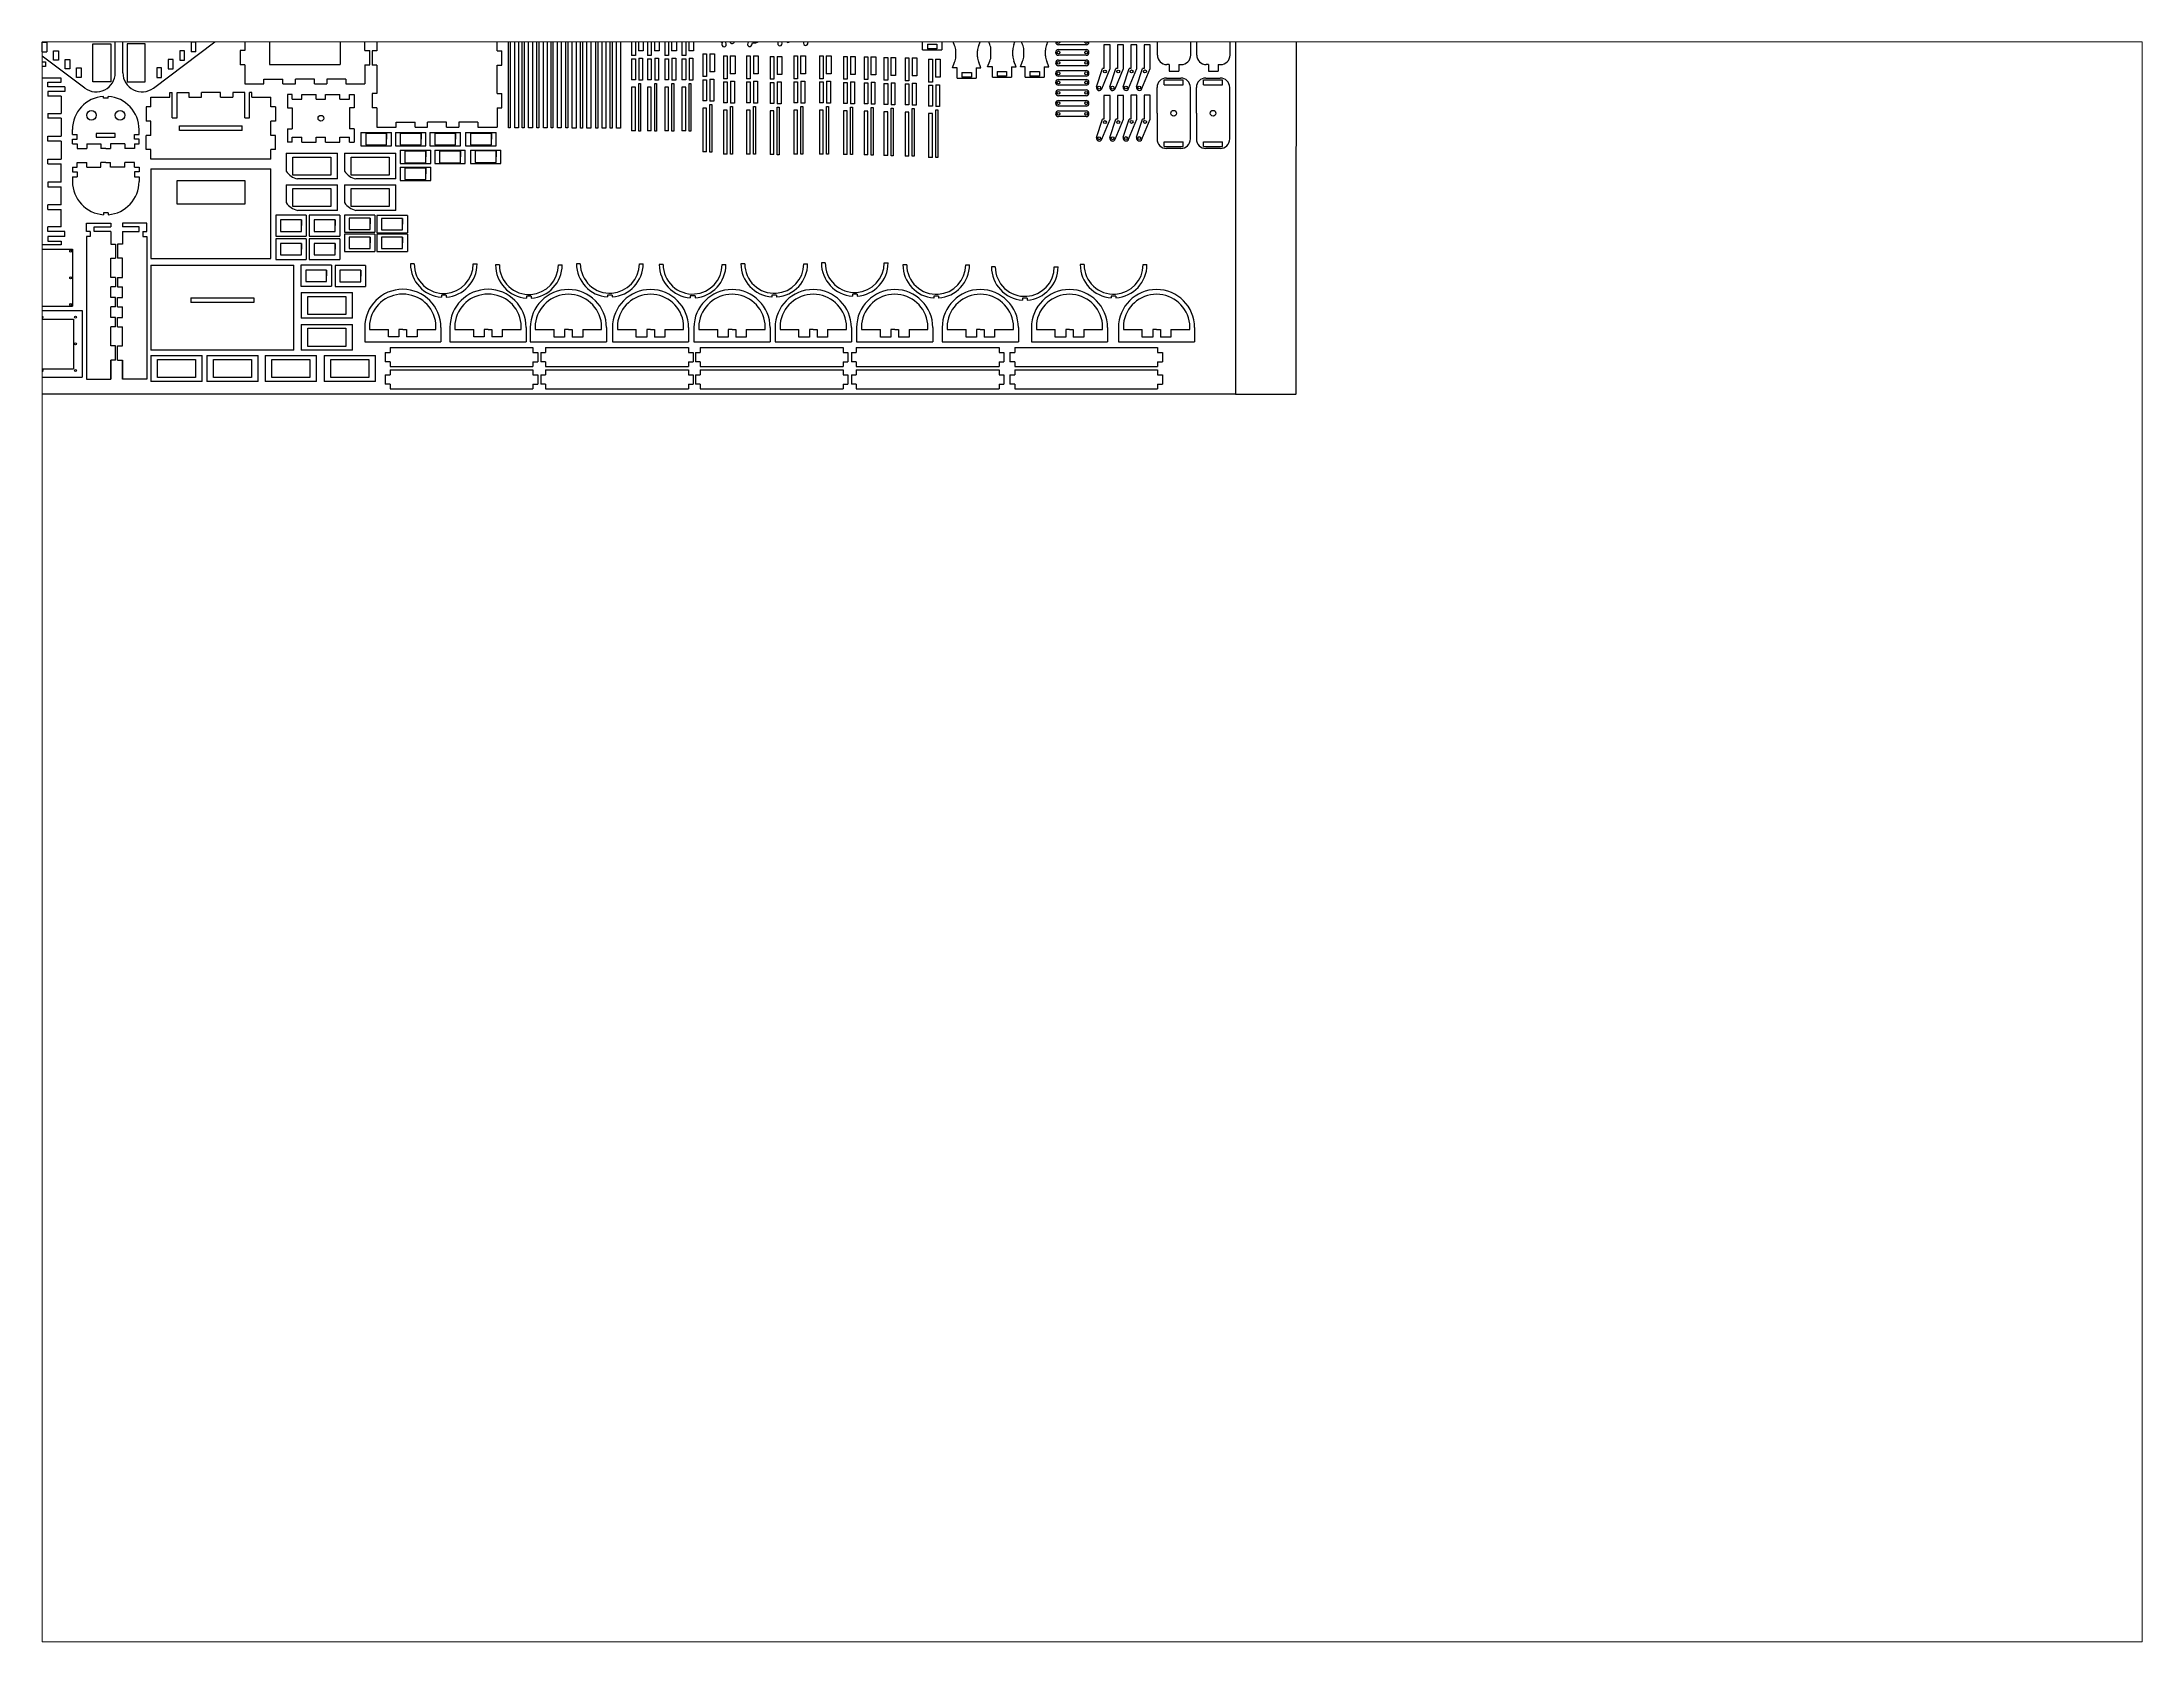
# Paper-space layout 'Layout1' of a CAD drawing. Header units: inches. Extents: x 1.05 to 9.45, y 0.8 to 7.2.
# The model-space entities are those that its viewports show. They can reach past a viewport. Long polylines and large blocks are cut down to what shows.
import ezdxf

# ---------------------------------------------------------------- set-up
doc = ezdxf.new("R2010")
doc.units = ezdxf.units.IN
doc.header["$MEASUREMENT"] = 0
doc.dimstyles.get("Standard").update_dxf_attribs({"dimtxt": 0.18, "dimasz": 0.18, "dimexe": 0.18, "dimexo": 0.0625, "dimgap": 0.09, "dimtad": 0, "dimtih": 1, "dimtoh": 1, "dimdec": 4, "dimzin": 0, "dimdsep": 46, "dimtxsty": 'Standard', "dimcen": 0.09, "dimadec": 0, "dimazin": 0, "dimtfac": 1, "dimtdec": 4, "dimtofl": 0, "dimtmove": 0, "dimatfit": 3, "dimfxl": 1, "dimtolj": 1, "dimtzin": 0, "dimarcsym": 0})

# ---------------------------------------------------------------- blocks, each defined once
blk = doc.blocks.new('*D12')
at = {"color": 0, "lineweight": -2, "transparency": 16777216}
for p, q in [((998, 693.6), (1061.6, 693.6)), ((1061.4, 693.4), (1061.4, 433.8)), ((1061.4, 173.8), (1061.4, 433.4)), ((998, 173.6), (1061.6, 173.6))]:
    blk.add_line(p, q, dxfattribs=at)
at = {"color": 0, "transparency": 16777216}
for points in [[(1061.4, 693.4), (1061.4, 693.4), (1061.4, 693.6)], [(1061.4, 173.8), (1061.4, 173.8), (1061.4, 173.6)]]:
    blk.add_solid(points, dxfattribs=at)
at = {"layer": 'Defpoints', "color": 0, "transparency": 16777216}
for p in [(997.9, 693.6), (997.9, 173.6), (1061.4, 173.6)]:
    blk.add_point(p, dxfattribs=at)
at = {"color": 0, "transparency": 16777216, "insert": (1061.4, 433.6), "char_height": 0.18, "attachment_point": 5}
blk.add_mtext('\\A1;520.0000', dxfattribs=at)

msp = doc.modelspace()

# ---------------------------------------------------------------- linework, layer by layer
for p, q in [((997.92019, 693.57608), (997.92019, 173.57608)), ((-178.0626, 510.72041), (-178.0626, 670.72041)), ((-170.0626, 510.72041), (-170.0626, 670.72041)), ((-15.98194, 579.55783), (-15.98194, 519.55783)), ((58.01806, 579.55783), (58.01806, 519.55783)), ((851.1483, 580.94934), (851.1483, 553.94934)), ((-210.0626, 494.72041), (-290.0626, 554.72041)), ((-138.0626, 494.72041), (-58.0626, 554.72041)), ((102.68151, 548.30536), (102.68151, 553.30536)), ((117.68151, 548.30536), (117.68151, 553.30536)), ((149.68151, 553.30536), (149.68151, 548.30536)), ((169.68151, 553.30536), (169.68151, 548.30536)), ((201.68151, 553.30536), (201.68151, 548.30536)), ((216.68151, 553.30536), (216.68151, 548.30536)), ((234.58636, 553.10046), (236.58636, 553.10046)), ((234.58636, 453.10046), (234.58636, 553.10046)), ((236.58636, 553.10046), (236.58636, 453.10046)), ((241.27228, 553.03618), (245.27228, 553.03618)), ((241.27228, 453.03618), (241.27228, 553.03618)), ((245.27228, 553.03618), (245.27228, 453.03618)), ((249.08368, 553.03618), (251.08368, 553.03618)), ((249.08368, 453.03618), (249.08368, 553.03618)), ((251.08368, 553.03618), (251.08368, 453.03618)), ((255.7696, 552.97191), (259.7696, 552.97191)), ((255.7696, 452.97191), (255.7696, 552.97191)), ((259.7696, 552.97191), (259.7696, 452.97191)), ((264.60995, 552.97191), (266.60995, 552.97191)), ((264.60995, 452.97191), (264.60995, 552.97191)), ((266.60995, 552.97191), (266.60995, 452.97191)), ((271.29587, 552.90764), (275.29587, 552.90764)), ((271.29587, 452.90764), (271.29587, 552.90764)), ((275.29587, 552.90764), (275.29587, 452.90764)), ((279.37884, 552.90764), (281.37884, 552.90764)), ((279.37884, 452.90764), (279.37884, 552.90764)), ((281.37884, 552.90764), (281.37884, 452.90764)), ((286.06476, 552.84337), (290.06476, 552.84337)), ((286.06476, 452.84337), (286.06476, 552.84337)), ((290.06476, 552.84337), (290.06476, 452.84337)), ((294.90511, 552.84337), (296.90511, 552.84337)), ((294.90511, 452.84337), (294.90511, 552.84337)), ((296.90511, 552.84337), (296.90511, 452.84337)), ((301.59103, 552.7791), (305.59103, 552.7791)), ((301.59103, 452.7791), (301.59103, 552.7791)), ((305.59103, 552.7791), (305.59103, 452.7791)), ((310.43138, 552.7791), (312.43138, 552.7791)), ((310.43138, 452.7791), (310.43138, 552.7791)), ((312.43138, 552.7791), (312.43138, 452.7791)), ((317.1173, 552.71483), (321.1173, 552.71483)), ((317.1173, 452.71483), (317.1173, 552.71483)), ((321.1173, 552.71483), (321.1173, 452.71483)), ((326.33633, 552.71483), (328.33633, 552.71483)), ((326.33633, 452.71483), (326.33633, 552.71483)), ((328.33633, 552.71483), (328.33633, 452.71483)), ((333.02226, 552.65056), (337.02226, 552.65056)), ((333.02226, 452.65056), (333.02226, 552.65056)), ((337.02226, 552.65056), (337.02226, 452.65056)), ((341.48391, 552.65056), (343.48391, 552.65056)), ((341.48391, 452.65056), (341.48391, 552.65056)), ((343.48391, 552.65056), (343.48391, 452.65056)), ((348.16983, 552.58629), (352.16983, 552.58629)), ((348.16983, 452.58629), (348.16983, 552.58629)), ((352.16983, 552.58629), (352.16983, 452.58629)), ((363.88288, 552.8616), (363.88288, 528.8616)), ((363.88288, 552.8616), (367.88288, 552.8616)), ((367.88288, 552.8616), (367.88288, 528.8616)), ((371.13462, 552.8616), (371.13462, 533.8616)), ((371.13462, 552.8616), (376.13462, 552.8616)), ((376.13462, 552.8616), (376.13462, 533.8616)), ((380.64374, 552.8616), (384.64374, 552.8616)), ((380.64374, 552.8616), (380.64374, 528.8616)), ((384.64374, 552.8616), (384.64374, 528.8616)), ((387.89549, 552.8616), (387.89549, 533.8616)), ((387.89549, 552.8616), (392.89549, 552.8616)), ((392.89549, 552.8616), (392.89549, 533.8616)), ((398.69391, 552.8616), (402.69391, 552.8616)), ((398.69391, 552.8616), (398.69391, 528.8616)), ((402.69391, 552.8616), (402.69391, 528.8616)), ((405.94566, 552.8616), (405.94566, 533.8616)), ((405.94566, 552.8616), (410.94566, 552.8616)), ((410.94566, 552.8616), (410.94566, 533.8616)), ((416.74408, 552.8616), (420.74408, 552.8616)), ((416.74408, 552.8616), (416.74408, 528.8616)), ((420.74408, 552.8616), (420.74408, 528.8616)), ((423.99582, 552.8616), (423.99582, 533.8616)), ((423.99582, 552.8616), (428.99582, 552.8616)), ((428.99582, 552.8616), (428.99582, 533.8616)), ((570.30675, 565.43449), (570.30675, 547.93449)), ((651.30675, 565.43449), (651.30675, 547.93449)), ((664.44463, 545.78875), (666.82962, 551.50844)), ((694.44463, 545.78875), (692.05964, 551.50844)), ((851.1483, 553.94934), (853.66068, 553.94934)), ((853.66068, 553.94934), (857.63522, 558.82144)), ((862.75193, 554.18556), (870.75193, 546.18556)), ((870.75193, 552.18556), (870.75193, 559.93556)), ((870.75193, 552.18556), (875.75193, 552.18556)), ((875.75193, 559.93556), (875.75193, 552.18556)), ((875.75193, 546.18556), (883.75193, 554.18556)), ((887.61681, 554.18556), (895.61681, 546.18556)), ((895.61681, 552.18556), (895.61681, 559.93556)), ((895.61681, 552.18556), (900.61681, 552.18556)), ((900.61681, 559.93556), (900.61681, 552.18556)), ((900.61681, 546.18556), (908.61681, 554.18556)), ((915.84185, 548.44044), (915.84185, 567.44044)), ((950.84185, 548.44044), (950.84185, 567.44044)), ((957.14307, 548.44044), (957.14307, 567.44044)), ((992.14307, 548.44044), (992.14307, 567.44044)), ((-254.7751, 532.87978), (-254.7751, 542.87978)), ((-254.7751, 542.87978), (-249.7751, 542.87978)), ((-254.7751, 532.87978), (-249.7751, 532.87978)), ((-249.7751, 542.87978), (-249.7751, 532.87978)), ((-242.7751, 523.87978), (-242.7751, 533.87978)), ((-242.7751, 533.87978), (-237.7751, 533.87978)), ((-237.7751, 533.87978), (-237.7751, 523.87978)), ((-201.5626, 501.22041), (-201.5626, 541.22041)), ((-201.5626, 541.22041), (-182.5626, 541.22041)), ((-182.5626, 541.22041), (-182.5626, 501.22041)), ((-146.5626, 541.22041), (-165.5626, 541.22041)), ((-165.5626, 541.22041), (-165.5626, 501.22041)), ((-146.5626, 501.22041), (-146.5626, 541.22041)), ((-105.3501, 533.87978), (-110.3501, 533.87978)), ((-110.3501, 533.87978), (-110.3501, 523.87978)), ((-105.3501, 523.87978), (-105.3501, 533.87978)), ((-98.3501, 542.87978), (-98.3501, 532.87978)), ((-93.3501, 542.87978), (-98.3501, 542.87978)), ((-93.3501, 532.87978), (-98.3501, 532.87978)), ((-93.3501, 532.87978), (-93.3501, 542.87978)), ((-41.98194, 534.15641), (-46.98194, 534.15641)), ((84.01806, 534.15641), (89.01806, 534.15641)), ((96.68151, 533.90394), (91.68151, 533.90394)), ((222.68151, 533.90394), (227.68151, 533.90394)), ((376.13462, 533.8616), (371.13462, 533.8616)), ((392.89549, 533.8616), (387.89549, 533.8616)), ((410.94566, 533.8616), (405.94566, 533.8616)), ((428.99582, 533.8616), (423.99582, 533.8616)), ((438.69445, 530.70691), (442.69445, 530.70691)), ((438.69445, 530.70691), (438.69445, 506.70691)), ((442.69445, 530.70691), (442.69445, 506.70691)), ((445.9462, 530.70691), (445.9462, 511.70691)), ((445.9462, 530.70691), (450.9462, 530.70691)), ((450.9462, 530.70691), (450.9462, 511.70691)), ((651.30675, 547.93449), (570.30675, 547.93449)), ((669.44463, 545.78875), (664.44463, 545.78875)), ((669.44463, 534.78875), (669.44463, 545.78875)), ((669.44463, 534.78875), (689.44463, 534.78875)), ((674.43983, 540.78875), (684.44463, 540.78875)), ((674.43983, 540.78875), (674.43983, 535.78875)), ((684.44463, 535.78875), (674.43983, 535.78875)), ((684.44463, 540.78875), (684.44463, 535.78875)), ((689.44463, 545.78875), (689.44463, 534.78875)), ((689.44463, 545.78875), (694.44463, 545.78875)), ((703.04543, 539.43071), (700.66112, 545.14688)), ((704.20149, 527.63949), (704.20149, 533.65616)), ((727.12074, 527.63949), (727.12074, 533.65616)), ((728.2768, 539.43071), (730.66112, 545.14688)), ((739.98625, 540.43071), (737.60194, 546.14688)), ((741.14232, 528.63949), (741.14232, 534.65616)), ((764.06156, 528.63949), (764.06156, 534.65616)), ((765.21763, 540.43071), (767.60194, 546.14688)), ((774.41538, 540.43071), (772.03107, 546.14688)), ((775.57144, 528.63949), (775.57144, 534.65616)), ((798.49069, 528.63949), (798.49069, 534.65616)), ((799.64675, 540.43071), (802.03107, 546.14688)), ((812.01757, 546.19452), (841.01757, 546.19452)), ((841.01757, 540.19452), (812.01757, 540.19452)), ((812.01757, 535.19452), (841.01757, 535.19452)), ((841.01757, 529.19452), (812.01757, 529.19452)), ((866.30034, 540.12706), (859.80034, 540.12706)), ((859.80034, 540.12706), (859.80034, 515.12706)), ((866.30034, 515.12706), (866.30034, 540.12706)), ((870.75193, 546.18556), (875.75193, 546.18556)), ((880.30034, 540.12706), (873.80034, 540.12706)), ((873.80034, 540.12706), (873.80034, 515.12706)), ((880.30034, 515.12706), (880.30034, 540.12706)), ((894.33044, 540.28817), (887.83044, 540.28817)), ((887.83044, 540.28817), (887.83044, 515.28817)), ((894.33044, 515.28817), (894.33044, 540.28817)), ((895.61681, 546.18556), (900.61681, 546.18556)), ((908.33044, 540.28817), (901.83044, 540.28817)), ((901.83044, 540.28817), (901.83044, 515.28817)), ((908.33044, 515.28817), (908.33044, 540.28817)), ((915.84185, 529.44044), (915.84185, 548.44044)), ((950.84185, 529.44044), (950.84185, 548.44044)), ((957.14307, 529.44044), (957.14307, 548.44044)), ((992.14307, 529.44044), (992.14307, 548.44044)), ((-256.14967, 527.34842), (-296.14967, 527.34842)), ((-287.14967, 507.34842), (-265.14967, 507.34842)), ((-265.14967, 512.34842), (-256.14967, 512.34842)), ((-265.14967, 512.34842), (-265.14967, 507.34842)), ((-256.14967, 522.34842), (-256.14967, 527.34842)), ((-256.14967, 522.34842), (-251.14967, 522.34842)), ((-256.14967, 512.34842), (-256.14967, 517.34842)), ((-251.14967, 517.34842), (-256.14967, 517.34842)), ((-251.14967, 522.34842), (-251.14967, 517.34842)), ((-237.7751, 523.87978), (-242.7751, 523.87978)), ((-230.7751, 524.87978), (-225.7751, 524.87978)), ((-230.7751, 514.87978), (-230.7751, 524.87978)), ((-225.7751, 514.87978), (-230.7751, 514.87978)), ((-225.7751, 524.87978), (-225.7751, 514.87978)), ((-218.7751, 505.87978), (-218.7751, 515.87978)), ((-218.7751, 515.87978), (-213.7751, 515.87978)), ((-213.7751, 515.87978), (-213.7751, 505.87978)), ((-129.3501, 515.87978), (-134.3501, 515.87978)), ((-134.3501, 515.87978), (-134.3501, 505.87978)), ((-129.3501, 505.87978), (-129.3501, 515.87978)), ((-117.3501, 524.87978), (-122.3501, 524.87978)), ((-122.3501, 524.87978), (-122.3501, 514.87978)), ((-122.3501, 514.87978), (-117.3501, 514.87978)), ((-117.3501, 514.87978), (-117.3501, 524.87978)), ((-110.3501, 523.87978), (-105.3501, 523.87978)), ((-41.98194, 519.15641), (-46.98194, 519.15641)), ((-15.98194, 519.55783), (58.01806, 519.55783)), ((84.01806, 519.15641), (89.01806, 519.15641)), ((96.68151, 518.90394), (91.68151, 518.90394)), ((222.68151, 518.90394), (227.68151, 518.90394)), ((367.88288, 528.8616), (363.88288, 528.8616)), ((363.88288, 525.49083), (363.88288, 503.49083)), ((363.88288, 525.49083), (367.88288, 525.49083)), ((367.88288, 525.49083), (367.88288, 503.49083)), ((371.41165, 526.13407), (371.41165, 503.13407)), ((371.41165, 526.13407), (375.41165, 526.13407)), ((375.41165, 526.13407), (375.41165, 503.13407)), ((384.64374, 528.8616), (380.64374, 528.8616)), ((380.64374, 525.49083), (384.64374, 525.49083)), ((380.64374, 525.49083), (380.64374, 503.49083)), ((384.64374, 525.49083), (384.64374, 503.49083)), ((388.17252, 526.13407), (392.17252, 526.13407)), ((388.17252, 526.13407), (388.17252, 503.13407)), ((392.17252, 526.13407), (392.17252, 503.13407)), ((402.69391, 528.8616), (398.69391, 528.8616)), ((398.69391, 525.49083), (402.69391, 525.49083)), ((398.69391, 525.49083), (398.69391, 503.49083)), ((402.69391, 525.49083), (402.69391, 503.49083)), ((406.22269, 526.13407), (410.22269, 526.13407)), ((406.22269, 526.13407), (406.22269, 503.13407)), ((410.22269, 526.13407), (410.22269, 503.13407)), ((420.74408, 528.8616), (416.74408, 528.8616)), ((416.74408, 525.49083), (420.74408, 525.49083)), ((416.74408, 525.49083), (416.74408, 503.49083)), ((420.74408, 525.49083), (420.74408, 503.49083)), ((424.27285, 526.13407), (428.27285, 526.13407)), ((424.27285, 526.13407), (424.27285, 503.13407)), ((428.27285, 526.13407), (428.27285, 503.13407)), ((450.9462, 511.70691), (445.9462, 511.70691)), ((460.25838, 528.55245), (464.25838, 528.55245)), ((460.25838, 528.55245), (460.25838, 504.55245)), ((464.25838, 528.55245), (464.25838, 504.55245)), ((467.51013, 528.55245), (467.51013, 509.55245)), ((467.51013, 528.55245), (472.51013, 528.55245)), ((472.51013, 509.55245), (467.51013, 509.55245)), ((472.51013, 528.55245), (472.51013, 509.55245)), ((484.51781, 528.55245), (488.51781, 528.55245)), ((484.51781, 528.55245), (484.51781, 504.55245)), ((488.51781, 528.55245), (488.51781, 504.55245)), ((491.76955, 528.55245), (491.76955, 509.55245)), ((491.76955, 528.55245), (496.76955, 528.55245)), ((496.76955, 509.55245), (491.76955, 509.55245)), ((496.76955, 528.55245), (496.76955, 509.55245)), ((509.31633, 528.01383), (513.31633, 528.01383)), ((509.31633, 528.01383), (509.31633, 504.01383)), ((513.31633, 528.01383), (513.31633, 504.01383)), ((516.56807, 528.01383), (516.56807, 509.01383)), ((516.56807, 528.01383), (521.56807, 528.01383)), ((521.56807, 509.01383), (516.56807, 509.01383)), ((521.56807, 528.01383), (521.56807, 509.01383)), ((534.11486, 528.55245), (538.11486, 528.55245)), ((534.11486, 528.55245), (534.11486, 504.55245)), ((538.11486, 528.55245), (538.11486, 504.55245)), ((541.3666, 528.55245), (541.3666, 509.55245)), ((541.3666, 528.55245), (546.3666, 528.55245)), ((546.3666, 509.55245), (541.3666, 509.55245)), ((546.3666, 528.55245), (546.3666, 509.55245)), ((561.06977, 528.55245), (565.06977, 528.55245)), ((561.06977, 528.55245), (561.06977, 504.55245)), ((565.06977, 528.55245), (565.06977, 504.55245)), ((568.32151, 528.55245), (568.32151, 509.55245)), ((568.32151, 528.55245), (573.32151, 528.55245)), ((573.32151, 509.55245), (568.32151, 509.55245)), ((573.32151, 528.55245), (573.32151, 509.55245)), ((586.33408, 528.03969), (590.33408, 528.03969)), ((586.33408, 528.03969), (586.33408, 504.03969)), ((590.33408, 528.03969), (590.33408, 504.03969)), ((593.58582, 528.03969), (593.58582, 509.03969)), ((593.58582, 528.03969), (598.58582, 528.03969)), ((598.58582, 509.03969), (593.58582, 509.03969)), ((598.58582, 528.03969), (598.58582, 509.03969)), ((607.88938, 527.61741), (611.88938, 527.61741)), ((607.88938, 527.61741), (607.88938, 503.61741)), ((611.88938, 527.61741), (611.88938, 503.61741)), ((615.14112, 527.61741), (615.14112, 508.61741)), ((615.14112, 527.61741), (620.14112, 527.61741)), ((620.14112, 508.61741), (615.14112, 508.61741)), ((620.14112, 527.61741), (620.14112, 508.61741)), ((628.83607, 526.92489), (632.83607, 526.92489)), ((628.83607, 526.92489), (628.83607, 502.92489)), ((632.83607, 526.92489), (632.83607, 502.92489)), ((636.08781, 526.92489), (636.08781, 507.92489)), ((636.08781, 526.92489), (641.08781, 526.92489)), ((641.08781, 507.92489), (636.08781, 507.92489)), ((641.08781, 526.92489), (641.08781, 507.92489)), ((651.08453, 526.45194), (655.08453, 526.45194)), ((651.08453, 526.45194), (651.08453, 502.45194)), ((655.08453, 526.45194), (655.08453, 502.45194)), ((658.33627, 526.45194), (658.33627, 507.45194)), ((658.33627, 526.45194), (663.33627, 526.45194)), ((663.33627, 507.45194), (658.33627, 507.45194)), ((663.33627, 526.45194), (663.33627, 507.45194)), ((675.69984, 525.03309), (679.69984, 525.03309)), ((675.69984, 525.03309), (675.69984, 501.03309)), ((679.69984, 525.03309), (679.69984, 501.03309)), ((682.95159, 525.03309), (682.95159, 506.03309)), ((682.95159, 525.03309), (687.95159, 525.03309)), ((687.95159, 525.03309), (687.95159, 506.03309)), ((700.66112, 516.14688), (703.04611, 521.86656)), ((705.66112, 516.14688), (700.66112, 516.14688)), ((705.66112, 505.14688), (705.66112, 516.14688)), ((710.65632, 511.14688), (720.66112, 511.14688)), ((710.65632, 511.14688), (710.65632, 506.14688)), ((720.66112, 511.14688), (720.66112, 506.14688)), ((725.66112, 516.14688), (725.66112, 505.14688)), ((725.66112, 516.14688), (730.66112, 516.14688)), ((730.66112, 516.14688), (728.27612, 521.86656)), ((737.60194, 517.14688), (739.98693, 522.86656)), ((742.60194, 517.14688), (737.60194, 517.14688)), ((742.60194, 506.14688), (742.60194, 517.14688)), ((747.59714, 512.14688), (757.60194, 512.14688)), ((747.59714, 512.14688), (747.59714, 507.14688)), ((757.60194, 507.14688), (747.59714, 507.14688)), ((757.60194, 512.14688), (757.60194, 507.14688)), ((762.60194, 517.14688), (762.60194, 506.14688)), ((762.60194, 517.14688), (767.60194, 517.14688)), ((767.60194, 517.14688), (765.21695, 522.86656)), ((772.03107, 517.14688), (774.41606, 522.86656)), ((777.03107, 517.14688), (772.03107, 517.14688)), ((777.03107, 506.14688), (777.03107, 517.14688)), ((782.02627, 512.14688), (792.03107, 512.14688)), ((782.02627, 512.14688), (782.02627, 507.14688)), ((792.03107, 507.14688), (782.02627, 507.14688)), ((792.03107, 512.14688), (792.03107, 507.14688)), ((797.03107, 517.14688), (797.03107, 506.14688)), ((797.03107, 517.14688), (802.03107, 517.14688)), ((802.03107, 517.14688), (799.64608, 522.86656)), ((812.01757, 524.19452), (841.01757, 524.19452)), ((841.01757, 518.19452), (812.01757, 518.19452)), ((812.01757, 513.19452), (841.01757, 513.19452)), ((841.01757, 507.19452), (812.01757, 507.19452)), ((851.93183, 496.03548), (858.30034, 515.12706)), ((857.60669, 494.09667), (866.30034, 515.12706)), ((859.80034, 515.12706), (858.30034, 515.12706)), ((865.93183, 496.03548), (872.30034, 515.12706)), ((871.60669, 494.09667), (880.30034, 515.12706)), ((873.80034, 515.12706), (872.30034, 515.12706)), ((879.96193, 496.1966), (886.33044, 515.28817)), ((885.63678, 494.25778), (894.33044, 515.28817)), ((887.83044, 515.28817), (886.33044, 515.28817)), ((893.96193, 496.1966), (900.33044, 515.28817)), ((899.63678, 494.25778), (908.33044, 515.28817)), ((901.83044, 515.28817), (900.33044, 515.28817)), ((928.34185, 519.44044), (925.84185, 519.44044)), ((928.34185, 519.44044), (928.34185, 512.44044)), ((928.34185, 512.44044), (938.34185, 512.44044)), ((938.34185, 519.44044), (940.84185, 519.44044)), ((938.34185, 519.44044), (938.34185, 512.44044)), ((969.64307, 519.44044), (967.14307, 519.44044)), ((969.64307, 519.44044), (969.64307, 512.44044)), ((969.64307, 512.44044), (979.64307, 512.44044)), ((979.64307, 519.44044), (982.14307, 519.44044)), ((979.64307, 519.44044), (979.64307, 512.44044)), ((-234.85377, 505.10768), (-292.85377, 505.10768)), ((-259.85377, 501.10768), (-267.85377, 501.10768)), ((-259.85377, 496.10768), (-267.85377, 496.10768)), ((-259.85377, 491.10768), (-267.85377, 491.10768)), ((-259.85377, 486.10768), (-267.85377, 486.10768)), ((-259.85377, 496.10768), (-259.85377, 501.10768)), ((-259.85377, 491.10768), (-259.85377, 486.10768)), ((-248.85377, 501.10768), (-234.85377, 501.10768)), ((-248.85377, 496.10768), (-248.85377, 501.10768)), ((-230.85377, 496.10768), (-248.85377, 496.10768)), ((-248.85377, 491.10768), (-248.85377, 486.10768)), ((-230.85377, 491.10768), (-248.85377, 491.10768)), ((-234.85377, 486.10768), (-248.85377, 486.10768)), ((-234.85377, 501.10768), (-234.85377, 505.10768)), ((-234.85377, 486.10768), (-234.85377, 468.10768)), ((-230.85377, 496.10768), (-230.85377, 491.10768)), ((-213.7751, 505.87978), (-218.7751, 505.87978)), ((-182.5626, 501.22041), (-201.5626, 501.22041)), ((-190.51452, 484.04982), (-190.51452, 486.04982)), ((-185.51452, 484.04982), (-185.51452, 486.04982)), ((-165.5626, 501.22041), (-146.5626, 501.22041)), ((-140.68131, 485.08913), (-120.68131, 485.08913)), ((-140.68131, 475.08913), (-140.68131, 485.08913)), ((-134.3501, 505.87978), (-129.3501, 505.87978)), ((-120.68131, 485.08913), (-120.68131, 490.08913)), ((-120.68131, 490.08913), (-118.18131, 490.08913)), ((-118.18131, 463.58913), (-118.18131, 490.08913)), ((-113.18131, 490.08913), (-100.68131, 490.08913)), ((-113.18131, 463.58913), (-113.18131, 490.08913)), ((-100.68131, 490.08913), (-100.68131, 485.08913)), ((-100.68131, 485.08913), (-87.68131, 485.08913)), ((-67.68131, 490.08913), (-87.68131, 490.08913)), ((-87.68131, 485.08913), (-87.68131, 490.08913)), ((-67.68131, 485.08913), (-67.68131, 490.08913)), ((-67.68131, 485.08913), (-54.68131, 485.08913)), ((-42.18131, 490.08913), (-54.68131, 490.08913)), ((-54.68131, 490.08913), (-54.68131, 485.08913)), ((-54.68131, 489.08913), (-54.68131, 489.08913)), ((-42.18131, 463.58913), (-42.18131, 490.08913)), ((-41.98194, 499.05783), (-21.98194, 499.05783)), ((-34.68131, 490.08913), (-37.18131, 490.08913)), ((-37.18131, 463.58913), (-37.18131, 490.08913)), ((-34.68131, 485.08913), (-34.68131, 490.08913)), ((-34.68131, 485.08913), (-14.68131, 485.08913)), ((-21.98194, 504.05783), (-1.98194, 504.05783)), ((-21.98194, 499.05783), (-21.98194, 504.05783)), ((-14.68131, 475.08913), (-14.68131, 485.08913)), ((-1.98194, 499.05783), (-1.98194, 504.05783)), ((-1.98194, 499.05783), (11.01806, 499.05783)), ((2.80423, 488.0419), (2.80423, 474.0419)), ((7.80423, 488.0419), (2.80423, 488.0419)), ((7.80423, 483.0419), (7.80423, 488.0419)), ((31.01806, 504.05783), (11.01806, 504.05783)), ((11.01806, 499.05783), (11.01806, 504.05783)), ((17.80423, 488.0419), (32.80423, 488.0419)), ((17.80423, 483.0419), (17.80423, 488.0419)), ((31.01806, 499.05783), (31.01806, 504.05783)), ((31.01806, 499.05783), (44.01806, 499.05783)), ((32.80423, 483.0419), (32.80423, 488.0419)), ((42.80423, 488.0419), (57.80423, 488.0419)), ((42.80423, 483.0419), (42.80423, 488.0419)), ((64.01806, 504.05783), (44.01806, 504.05783)), ((44.01806, 504.05783), (44.01806, 499.05783)), ((57.80423, 483.0419), (57.80423, 488.0419)), ((64.01806, 504.05783), (64.01806, 499.05783)), ((64.01806, 499.05783), (84.01806, 499.05783)), ((67.80423, 488.0419), (72.80423, 488.0419)), ((67.80423, 483.0419), (67.80423, 488.0419)), ((72.80423, 488.0419), (72.80423, 474.0419)), ((96.68151, 488.90394), (91.68151, 488.90394)), ((222.68151, 488.90394), (227.68151, 488.90394)), ((367.88288, 503.49083), (363.88288, 503.49083)), ((363.88288, 495.82853), (363.88288, 449.82853)), ((367.88288, 495.82853), (363.88288, 495.82853)), ((367.88288, 449.82853), (367.88288, 495.82853)), ((375.41165, 503.13407), (371.41165, 503.13407)), ((371.41165, 449.66555), (371.41165, 499.66555)), ((371.41165, 499.66555), (373.41165, 499.66555)), ((373.41165, 499.66555), (373.41165, 449.66555)), ((384.64374, 503.49083), (380.64374, 503.49083)), ((380.64374, 495.82853), (380.64374, 449.82853)), ((384.64374, 495.82853), (380.64374, 495.82853)), ((384.64374, 449.82853), (384.64374, 495.82853)), ((392.17252, 503.13407), (388.17252, 503.13407)), ((388.17252, 449.66555), (388.17252, 499.66555)), ((388.17252, 499.66555), (390.17252, 499.66555)), ((390.17252, 499.66555), (390.17252, 449.66555)), ((402.69391, 503.49083), (398.69391, 503.49083)), ((398.69391, 495.82853), (398.69391, 449.82853)), ((402.69391, 495.82853), (398.69391, 495.82853)), ((402.69391, 449.82853), (402.69391, 495.82853)), ((410.22269, 503.13407), (406.22269, 503.13407)), ((406.22269, 449.66555), (406.22269, 499.66555)), ((406.22269, 499.66555), (408.22269, 499.66555)), ((408.22269, 499.66555), (408.22269, 449.66555)), ((420.74408, 503.49083), (416.74408, 503.49083)), ((416.74408, 495.82853), (416.74408, 449.82853)), ((420.74408, 495.82853), (416.74408, 495.82853)), ((420.74408, 449.82853), (420.74408, 495.82853)), ((428.27285, 503.13407), (424.27285, 503.13407)), ((424.27285, 449.66555), (424.27285, 499.66555)), ((424.27285, 499.66555), (426.27285, 499.66555)), ((426.27285, 499.66555), (426.27285, 449.66555)), ((442.69445, 506.70691), (438.69445, 506.70691)), ((438.69445, 503.33614), (442.69445, 503.33614)), ((438.69445, 503.33614), (438.69445, 481.33614)), ((442.69445, 503.33614), (442.69445, 481.33614)), ((446.22322, 503.97938), (450.22322, 503.97938)), ((446.22322, 503.97938), (446.22322, 480.97938)), ((450.22322, 503.97938), (450.22322, 480.97938)), ((464.25838, 504.55245), (460.25838, 504.55245)), ((460.25838, 501.18168), (464.25838, 501.18168)), ((460.25838, 501.18168), (460.25838, 479.18168)), ((464.25838, 501.18168), (464.25838, 479.18168)), ((467.78716, 501.82491), (471.78716, 501.82491)), ((467.78716, 501.82491), (467.78716, 478.82491)), ((471.78716, 501.82491), (471.78716, 478.82491)), ((488.51781, 504.55245), (484.51781, 504.55245)), ((484.51781, 501.18168), (488.51781, 501.18168)), ((484.51781, 501.18168), (484.51781, 479.18168)), ((488.51781, 501.18168), (488.51781, 479.18168)), ((492.04658, 501.82491), (496.04658, 501.82491)), ((492.04658, 501.82491), (492.04658, 478.82491)), ((496.04658, 501.82491), (496.04658, 478.82491)), ((513.31633, 504.01383), (509.31633, 504.01383)), ((509.31633, 500.64306), (513.31633, 500.64306)), ((509.31633, 500.64306), (509.31633, 478.64306)), ((513.31633, 500.64306), (513.31633, 478.64306)), ((516.8451, 501.2863), (520.8451, 501.2863)), ((516.8451, 501.2863), (516.8451, 478.2863)), ((520.8451, 501.2863), (520.8451, 478.2863)), ((538.11486, 504.55245), (534.11486, 504.55245)), ((534.11486, 501.18168), (538.11486, 501.18168)), ((534.11486, 501.18168), (534.11486, 479.18168)), ((538.11486, 501.18168), (538.11486, 479.18168)), ((541.64363, 501.82491), (545.64363, 501.82491)), ((541.64363, 501.82491), (541.64363, 478.82491)), ((545.64363, 501.82491), (545.64363, 478.82491)), ((565.06977, 504.55245), (561.06977, 504.55245)), ((561.06977, 501.18168), (565.06977, 501.18168)), ((561.06977, 501.18168), (561.06977, 479.18168)), ((565.06977, 501.18168), (565.06977, 479.18168)), ((568.59854, 501.82491), (572.59854, 501.82491)), ((568.59854, 501.82491), (568.59854, 478.82491)), ((572.59854, 501.82491), (572.59854, 478.82491)), ((590.33408, 504.03969), (586.33408, 504.03969)), ((586.33408, 500.66892), (590.33408, 500.66892)), ((586.33408, 500.66892), (586.33408, 478.66892)), ((590.33408, 500.66892), (590.33408, 478.66892)), ((593.86285, 501.31215), (597.86285, 501.31215)), ((593.86285, 501.31215), (593.86285, 478.31215)), ((597.86285, 501.31215), (597.86285, 478.31215)), ((611.88938, 503.61741), (607.88938, 503.61741)), ((607.88938, 500.24664), (611.88938, 500.24664)), ((607.88938, 500.24664), (607.88938, 478.24664)), ((611.88938, 500.24664), (611.88938, 478.24664)), ((615.41815, 500.88988), (619.41815, 500.88988)), ((615.41815, 500.88988), (615.41815, 477.88988)), ((619.41815, 500.88988), (619.41815, 477.88988)), ((632.83607, 502.92489), (628.83607, 502.92489)), ((628.83607, 499.55412), (632.83607, 499.55412)), ((628.83607, 499.55412), (628.83607, 477.55412)), ((632.83607, 499.55412), (632.83607, 477.55412)), ((636.36484, 500.19735), (640.36484, 500.19735)), ((636.36484, 500.19735), (636.36484, 477.19735)), ((640.36484, 500.19735), (640.36484, 477.19735)), ((655.08453, 502.45194), (651.08453, 502.45194)), ((651.08453, 499.08117), (655.08453, 499.08117)), ((651.08453, 499.08117), (651.08453, 477.08117)), ((655.08453, 499.08117), (655.08453, 477.08117)), ((658.6133, 499.7244), (662.6133, 499.7244)), ((658.6133, 499.7244), (658.6133, 476.7244)), ((662.6133, 499.7244), (662.6133, 476.7244)), ((679.69984, 501.03309), (675.69984, 501.03309)), ((675.69984, 497.66233), (679.69984, 497.66233)), ((675.69984, 497.66233), (675.69984, 475.66233)), ((679.69984, 497.66233), (679.69984, 475.66233)), ((687.95159, 506.03309), (682.95159, 506.03309)), ((683.22862, 498.30556), (687.22862, 498.30556)), ((683.22862, 498.30556), (683.22862, 475.30556)), ((687.22862, 498.30556), (687.22862, 475.30556)), ((705.66112, 505.14688), (725.66112, 505.14688)), ((720.66112, 506.14688), (710.65632, 506.14688)), ((742.60194, 506.14688), (762.60194, 506.14688)), ((777.03107, 506.14688), (797.03107, 506.14688)), ((812.01757, 503.73726), (841.01757, 503.73726)), ((841.01757, 497.73726), (812.01757, 497.73726)), ((812.01757, 492.73726), (841.01757, 492.73726)), ((841.01757, 486.73726), (812.01757, 486.73726)), ((866.30034, 487.03691), (859.80034, 487.03691)), ((859.80034, 487.03691), (859.80034, 462.03691)), ((866.30034, 462.03691), (866.30034, 487.03691)), ((880.30034, 487.03691), (873.80034, 487.03691)), ((873.80034, 487.03691), (873.80034, 462.03691)), ((880.30034, 462.03691), (880.30034, 487.03691)), ((894.33044, 487.19803), (887.83044, 487.19803)), ((887.83044, 487.19803), (887.83044, 462.19803)), ((894.33044, 462.19803), (894.33044, 487.19803)), ((908.33044, 487.19803), (901.83044, 487.19803)), ((901.83044, 487.19803), (901.83044, 462.19803)), ((908.33044, 462.19803), (908.33044, 487.19803)), ((915.44536, 468.29531, -0.01751), (915.44536, 495.29531, -0.01751)), ((922.94536, 503.29531, -0.01751), (942.94536, 503.29531, -0.01751)), ((922.94536, 498.29531, -0.01751), (922.94536, 503.29531, -0.01751)), ((922.94536, 498.29531, -0.01751), (942.94536, 498.29531, -0.01751)), ((925.44536, 505.29531, -0.01751), (940.44536, 505.29531, -0.01751)), ((942.94536, 498.29531, -0.01751), (942.94536, 503.29531, -0.01751)), ((950.44536, 468.29531, -0.01751), (950.44536, 495.29531, -0.01751)), ((956.74658, 468.29531, -0.01751), (956.74658, 495.29531, -0.01751)), ((964.24658, 503.29531, -0.01751), (984.24658, 503.29531, -0.01751)), ((964.24658, 498.29531, -0.01751), (964.24658, 503.29531, -0.01751)), ((964.24658, 498.29531, -0.01751), (984.24658, 498.29531, -0.01751)), ((966.74658, 505.29531, -0.01751), (981.74658, 505.29531, -0.01751)), ((984.24658, 498.29531, -0.01751), (984.24658, 503.29531, -0.01751)), ((991.74658, 468.29531, -0.01751), (991.74658, 495.29531, -0.01751)), ((-259.85377, 468.10768), (-267.85377, 468.10768)), ((-259.85377, 463.10768), (-267.85377, 463.10768)), ((-259.85377, 463.10768), (-259.85377, 468.10768)), ((-248.85377, 468.10768), (-234.85377, 468.10768)), ((-248.85377, 468.10768), (-248.85377, 463.10768)), ((-234.85377, 463.10768), (-248.85377, 463.10768)), ((-234.85377, 463.10768), (-234.85377, 444.10768)), ((-185.51452, 484.04982), (-190.51452, 484.04982)), ((-145.68131, 475.08913), (-145.68131, 460.08913)), ((-140.68131, 475.08913), (-145.68131, 475.08913)), ((-118.18131, 463.58913), (-113.18131, 463.58913)), ((-42.18131, 463.58913), (-37.18131, 463.58913)), ((-9.68131, 475.08913), (-14.68131, 475.08913)), ((-9.68131, 475.08913), (-9.68131, 460.08913)), ((2.80423, 474.0419), (7.80423, 474.0419)), ((7.80423, 483.0419), (17.80423, 483.0419)), ((7.80423, 474.0419), (7.80423, 452.0419)), ((32.80423, 483.0419), (42.80423, 483.0419)), ((57.80423, 483.0419), (67.80423, 483.0419)), ((67.80423, 474.0419), (67.80423, 452.0419)), ((72.80423, 474.0419), (67.80423, 474.0419)), ((96.68151, 473.90394), (91.68151, 473.90394)), ((222.68151, 473.90394), (227.68151, 473.90394)), ((442.69445, 481.33614), (438.69445, 481.33614)), ((438.69445, 473.67385), (438.69445, 427.67385)), ((442.69445, 473.67385), (438.69445, 473.67385)), ((442.69445, 427.67385), (442.69445, 473.67385)), ((450.22322, 480.97938), (446.22322, 480.97938)), ((446.22322, 427.51086), (446.22322, 477.51086)), ((446.22322, 477.51086), (448.22322, 477.51086)), ((448.22322, 477.51086), (448.22322, 427.51086)), ((464.25838, 479.18168), (460.25838, 479.18168)), ((460.25838, 471.51938), (460.25838, 425.51938)), ((464.25838, 471.51938), (460.25838, 471.51938)), ((464.25838, 425.51938), (464.25838, 471.51938)), ((471.78716, 478.82491), (467.78716, 478.82491)), ((467.78716, 425.3564), (467.78716, 475.3564)), ((467.78716, 475.3564), (469.78716, 475.3564)), ((469.78716, 475.3564), (469.78716, 425.3564)), ((488.51781, 479.18168), (484.51781, 479.18168)), ((484.51781, 471.51938), (484.51781, 425.51938)), ((488.51781, 471.51938), (484.51781, 471.51938)), ((488.51781, 425.51938), (488.51781, 471.51938)), ((496.04658, 478.82491), (492.04658, 478.82491)), ((492.04658, 425.3564), (492.04658, 475.3564)), ((492.04658, 475.3564), (494.04658, 475.3564)), ((494.04658, 475.3564), (494.04658, 425.3564)), ((513.31633, 478.64306), (509.31633, 478.64306)), ((509.31633, 470.98077), (509.31633, 424.98077)), ((513.31633, 470.98077), (509.31633, 470.98077)), ((513.31633, 424.98077), (513.31633, 470.98077)), ((520.8451, 478.2863), (516.8451, 478.2863)), ((516.8451, 424.81778), (516.8451, 474.81778)), ((516.8451, 474.81778), (518.8451, 474.81778)), ((518.8451, 474.81778), (518.8451, 424.81778)), ((538.11486, 479.18168), (534.11486, 479.18168)), ((534.11486, 471.51938), (534.11486, 425.51938)), ((538.11486, 471.51938), (534.11486, 471.51938)), ((538.11486, 425.51938), (538.11486, 471.51938)), ((545.64363, 478.82491), (541.64363, 478.82491)), ((541.64363, 425.3564), (541.64363, 475.3564)), ((541.64363, 475.3564), (543.64363, 475.3564)), ((543.64363, 475.3564), (543.64363, 425.3564)), ((565.06977, 479.18168), (561.06977, 479.18168)), ((561.06977, 471.51938), (561.06977, 425.51938)), ((565.06977, 471.51938), (561.06977, 471.51938)), ((565.06977, 425.51938), (565.06977, 471.51938)), ((572.59854, 478.82491), (568.59854, 478.82491)), ((568.59854, 425.3564), (568.59854, 475.3564)), ((568.59854, 475.3564), (570.59854, 475.3564)), ((570.59854, 475.3564), (570.59854, 425.3564)), ((590.33408, 478.66892), (586.33408, 478.66892)), ((586.33408, 471.00662), (586.33408, 425.00662)), ((590.33408, 471.00662), (586.33408, 471.00662)), ((590.33408, 425.00662), (590.33408, 471.00662)), ((597.86285, 478.31215), (593.86285, 478.31215)), ((593.86285, 424.84364), (593.86285, 474.84364)), ((593.86285, 474.84364), (595.86285, 474.84364)), ((595.86285, 474.84364), (595.86285, 424.84364)), ((611.88938, 478.24664), (607.88938, 478.24664)), ((607.88938, 470.58434), (607.88938, 424.58434)), ((611.88938, 470.58434), (607.88938, 470.58434)), ((611.88938, 424.58434), (611.88938, 470.58434)), ((619.41815, 477.88988), (615.41815, 477.88988)), ((615.41815, 424.42136), (615.41815, 474.42136)), ((615.41815, 474.42136), (617.41815, 474.42136)), ((617.41815, 474.42136), (617.41815, 424.42136)), ((632.83607, 477.55412), (628.83607, 477.55412)), ((628.83607, 469.89182), (628.83607, 423.89182)), ((632.83607, 469.89182), (628.83607, 469.89182)), ((632.83607, 423.89182), (632.83607, 469.89182)), ((640.36484, 477.19735), (636.36484, 477.19735)), ((636.36484, 423.72884), (636.36484, 473.72884)), ((636.36484, 473.72884), (638.36484, 473.72884)), ((638.36484, 473.72884), (638.36484, 423.72884)), ((655.08453, 477.08117), (651.08453, 477.08117)), ((651.08453, 469.41887), (651.08453, 423.41887)), ((655.08453, 469.41887), (651.08453, 469.41887)), ((655.08453, 423.41887), (655.08453, 469.41887)), ((662.6133, 476.7244), (658.6133, 476.7244)), ((658.6133, 423.25589), (658.6133, 473.25589)), ((658.6133, 473.25589), (660.6133, 473.25589)), ((660.6133, 473.25589), (660.6133, 423.25589)), ((679.69984, 475.66233), (675.69984, 475.66233)), ((675.69984, 468.00003), (675.69984, 422.00003)), ((679.69984, 468.00003), (675.69984, 468.00003)), ((679.69984, 422.00003), (679.69984, 468.00003)), ((687.22862, 475.30556), (683.22862, 475.30556)), ((683.22862, 421.83705), (683.22862, 471.83705)), ((683.22862, 471.83705), (685.22862, 471.83705)), ((685.22862, 471.83705), (685.22862, 421.83705)), ((812.01757, 481.73726), (841.01757, 481.73726)), ((841.01757, 475.73726), (812.01757, 475.73726)), ((812.01757, 470.73726), (841.01757, 470.73726)), ((841.01757, 464.73726), (812.01757, 464.73726)), ((915.44536, 468.29531, -0.01751), (915.44536, 441.29531, -0.01751)), ((950.44536, 441.29531, -0.01751), (950.44536, 468.29531, -0.01751)), ((956.74658, 468.29531, -0.01751), (956.74658, 441.29531, -0.01751)), ((991.74658, 441.29531, -0.01751), (991.74658, 468.29531, -0.01751)), ((-259.85377, 444.10768), (-267.85377, 444.10768)), ((-259.85377, 439.10768), (-259.85377, 444.10768)), ((-248.85377, 444.10768), (-234.85377, 444.10768)), ((-248.85377, 439.10768), (-248.85377, 444.10768)), ((-223.01452, 446.13922), (-223.01452, 451.13922)), ((-223.01452, 446.13922), (-218.01452, 446.13922)), ((-223.01452, 436.13922), (-223.01452, 441.13922)), ((-223.01452, 436.13922), (-223.01452, 441.13922)), ((-223.01452, 441.13922), (-218.01452, 441.13922)), ((-218.01452, 441.13922), (-218.01452, 446.13922)), ((-188.01452, 447.13922), (-198.01452, 447.13922)), ((-198.01452, 447.13922), (-198.01452, 443.13922)), ((-198.01452, 443.13922), (-188.01452, 443.13922)), ((-178.01452, 447.13922), (-188.01452, 447.13922)), ((-188.01452, 443.13922), (-178.01452, 443.13922)), ((-178.01452, 443.13922), (-178.01452, 447.13922)), ((-158.01452, 441.13922), (-158.01452, 446.13922)), ((-158.01452, 446.13922), (-153.01452, 446.13922)), ((-153.01452, 441.13922), (-158.01452, 441.13922)), ((-153.01452, 446.13922), (-153.01452, 451.13922)), ((-153.01452, 436.13922), (-153.01452, 441.13922)), ((-153.01452, 436.13922), (-153.01452, 441.13922)), ((-140.68131, 460.08913), (-145.68131, 460.08913)), ((-145.68131, 430.08913), (-145.68131, 445.08913)), ((-140.68131, 445.08913), (-145.68131, 445.08913)), ((-140.68131, 445.08913), (-140.68131, 460.08913)), ((-110.68131, 455.08913), (-44.68131, 455.08913)), ((-110.68131, 450.08913), (-110.68131, 455.08913)), ((-44.68131, 450.08913), (-110.68131, 450.08913)), ((-44.68131, 450.08913), (-44.68131, 455.08913)), ((-14.68131, 445.08913), (-14.68131, 460.08913)), ((-9.68131, 460.08913), (-14.68131, 460.08913)), ((-9.68131, 445.08913), (-14.68131, 445.08913)), ((-9.68131, 430.08913), (-9.68131, 445.08913)), ((2.80423, 452.0419), (2.80423, 438.0419)), ((2.80423, 452.0419), (7.80423, 452.0419)), ((7.80423, 443.0419), (17.80423, 443.0419)), ((7.80423, 438.0419), (7.80423, 443.0419)), ((17.80423, 438.0419), (17.80423, 443.0419)), ((32.80423, 443.0419), (42.80423, 443.0419)), ((32.80423, 438.0419), (32.80423, 443.0419)), ((42.80423, 438.0419), (42.80423, 443.0419)), ((57.80423, 443.0419), (67.80423, 443.0419)), ((57.80423, 438.0419), (57.80423, 443.0419)), ((72.80423, 452.0419), (67.80423, 452.0419)), ((67.80423, 438.0419), (67.80423, 443.0419)), ((72.80423, 452.0419), (72.80423, 438.0419)), ((79.81671, 448.1408), (79.81671, 434.1408)), ((79.81671, 448.1408), (111.81671, 448.1408)), ((106.81671, 447.1408), (84.81671, 447.1408)), ((84.81671, 447.1408), (84.81671, 435.1408)), ((96.68151, 453.80536), (116.68151, 453.80536)), ((106.81671, 435.1408), (106.81671, 447.1408)), ((106.81671, 447.1408), (106.81671, 441.1408)), ((111.81671, 434.1408), (111.81671, 448.1408)), ((116.04086, 448.1408), (116.04086, 434.1408)), ((116.04086, 448.1408), (148.04086, 448.1408)), ((116.68151, 458.80536), (136.68151, 458.80536)), ((116.68151, 453.80536), (116.68151, 458.80536)), ((143.04086, 447.1408), (121.04086, 447.1408)), ((121.04086, 447.1408), (121.04086, 435.1408)), ((136.68151, 453.80536), (136.68151, 458.80536)), ((136.68151, 453.80536), (149.68151, 453.80536)), ((143.04086, 435.1408), (143.04086, 447.1408)), ((143.04086, 447.1408), (143.04086, 441.1408)), ((148.04086, 434.1408), (148.04086, 448.1408)), ((169.68151, 458.80536), (149.68151, 458.80536)), ((149.68151, 453.80536), (149.68151, 458.80536)), ((152.26502, 448.1408), (152.26502, 434.1408)), ((152.26502, 448.1408), (184.26502, 448.1408)), ((179.26502, 447.1408), (157.26502, 447.1408)), ((157.26502, 447.1408), (157.26502, 435.1408)), ((169.68151, 453.80536), (169.68151, 458.80536)), ((169.68151, 453.80536), (182.68151, 453.80536)), ((179.26502, 435.1408), (179.26502, 447.1408)), ((179.26502, 447.1408), (179.26502, 441.1408)), ((202.68151, 458.80536), (182.68151, 458.80536)), ((182.68151, 458.80536), (182.68151, 453.80536)), ((184.26502, 434.1408), (184.26502, 448.1408)), ((189.7602, 448.1408), (189.7602, 434.1408)), ((189.7602, 448.1408), (221.7602, 448.1408)), ((216.7602, 447.1408), (194.7602, 447.1408)), ((194.7602, 447.1408), (194.7602, 435.1408)), ((202.68151, 458.80536), (202.68151, 453.80536)), ((202.68151, 453.80536), (222.68151, 453.80536)), ((216.7602, 435.1408), (216.7602, 447.1408)), ((216.7602, 447.1408), (216.7602, 441.1408)), ((221.7602, 434.1408), (221.7602, 448.1408)), ((236.58636, 453.10046), (234.58636, 453.10046)), ((245.27228, 453.03618), (241.27228, 453.03618)), ((251.08368, 453.03618), (249.08368, 453.03618)), ((259.7696, 452.97191), (255.7696, 452.97191)), ((266.60995, 452.97191), (264.60995, 452.97191)), ((275.29587, 452.90764), (271.29587, 452.90764)), ((281.37884, 452.90764), (279.37884, 452.90764)), ((290.06476, 452.84337), (286.06476, 452.84337)), ((296.90511, 452.84337), (294.90511, 452.84337)), ((305.59103, 452.7791), (301.59103, 452.7791)), ((312.43138, 452.7791), (310.43138, 452.7791)), ((321.1173, 452.71483), (317.1173, 452.71483)), ((328.33633, 452.71483), (326.33633, 452.71483)), ((337.02226, 452.65056), (333.02226, 452.65056)), ((343.48391, 452.65056), (341.48391, 452.65056)), ((352.16983, 452.58629), (348.16983, 452.58629)), ((367.88288, 449.82853), (363.88288, 449.82853)), ((373.41165, 449.66555), (371.41165, 449.66555)), ((384.64374, 449.82853), (380.64374, 449.82853)), ((390.17252, 449.66555), (388.17252, 449.66555)), ((402.69391, 449.82853), (398.69391, 449.82853)), ((408.22269, 449.66555), (406.22269, 449.66555)), ((420.74408, 449.82853), (416.74408, 449.82853)), ((426.27285, 449.66555), (424.27285, 449.66555)), ((851.93183, 442.94534), (858.30034, 462.03691)), ((857.60669, 441.00652), (866.30034, 462.03691)), ((859.80034, 462.03691), (858.30034, 462.03691)), ((865.93183, 442.94534), (872.30034, 462.03691)), ((871.60669, 441.00652), (880.30034, 462.03691)), ((873.80034, 462.03691), (872.30034, 462.03691)), ((879.96193, 443.10645), (886.33044, 462.19803)), ((885.63678, 441.16764), (894.33044, 462.19803)), ((887.83044, 462.19803), (886.33044, 462.19803)), ((893.96193, 443.10645), (900.33044, 462.19803)), ((899.63678, 441.16764), (908.33044, 462.19803)), ((901.83044, 462.19803), (900.33044, 462.19803)), ((-259.85377, 439.10768), (-267.85377, 439.10768)), ((-259.85377, 420.10768), (-267.85377, 420.10768)), ((-259.85377, 415.10768), (-259.85377, 420.10768)), ((-234.85377, 439.10768), (-248.85377, 439.10768)), ((-248.85377, 420.10768), (-234.85377, 420.10768)), ((-248.85377, 415.10768), (-248.85377, 420.10768)), ((-234.85377, 439.10768), (-234.85377, 420.10768)), ((-223.01452, 436.13922), (-218.01452, 436.13922)), ((-218.01452, 436.13922), (-218.01452, 431.13922)), ((-218.01452, 431.13922), (-208.01452, 431.13922)), ((-208.01452, 436.13922), (-193.01452, 436.13922)), ((-208.01452, 436.13922), (-208.01452, 431.13922)), ((-193.01452, 436.13922), (-193.01452, 431.13922)), ((-188.01452, 431.13922), (-193.01452, 431.13922)), ((-188.01452, 431.13922), (-183.01452, 431.13922)), ((-168.01452, 436.13922), (-183.01452, 436.13922)), ((-183.01452, 436.13922), (-183.01452, 431.13922)), ((-168.01452, 436.13922), (-168.01452, 431.13922)), ((-158.01452, 431.13922), (-168.01452, 431.13922)), ((-158.01452, 436.13922), (-153.01452, 436.13922)), ((-158.01452, 436.13922), (-158.01452, 431.13922)), ((-140.68131, 430.08913), (-145.68131, 430.08913)), ((-140.68131, 420.08913), (-140.68131, 430.08913)), ((-14.68131, 420.08913), (-140.68131, 420.08913)), ((-14.68131, 420.08913), (-14.68131, 430.08913)), ((-9.68131, 430.08913), (-14.68131, 430.08913)), ((1.30994, 426.31272), (55.30994, 426.31272)), ((1.30994, 426.31272), (1.30994, 407.51007)), ((7.80423, 438.0419), (2.80423, 438.0419)), ((8.30994, 422.31272), (48.30994, 422.31272)), ((8.30994, 403.31272), (8.30994, 422.31272)), ((17.80423, 438.0419), (32.80423, 438.0419)), ((42.80423, 438.0419), (57.80423, 438.0419)), ((48.30994, 422.31272), (48.30994, 403.31272)), ((55.30994, 399.31272), (55.30994, 426.31272)), ((62.52931, 426.31272), (116.52931, 426.31272)), ((62.52931, 426.31272), (62.52931, 407.51007)), ((67.80423, 438.0419), (72.80423, 438.0419)), ((69.52931, 422.31272), (109.52931, 422.31272)), ((69.52931, 403.31272), (69.52931, 422.31272)), ((79.81671, 434.1408), (111.81671, 434.1408)), ((84.81671, 435.1408), (106.81671, 435.1408)), ((84.81671, 435.1408), (106.81671, 435.1408)), ((109.52931, 422.31272), (109.52931, 403.31272)), ((116.04086, 434.1408), (148.04086, 434.1408)), ((116.52931, 399.31272), (116.52931, 426.31272)), ((121.04086, 435.1408), (143.04086, 435.1408)), ((121.04086, 435.1408), (143.04086, 435.1408)), ((121.04086, 429.41004), (121.04086, 415.41004)), ((121.04086, 429.41004), (153.04086, 429.41004)), ((148.04086, 428.41004), (126.04086, 428.41004)), ((126.04086, 428.41004), (126.04086, 416.41004)), ((148.04086, 416.41004), (148.04086, 428.41004)), ((148.04086, 428.41004), (148.04086, 422.41004)), ((152.26502, 434.1408), (184.26502, 434.1408)), ((153.04086, 415.41004), (153.04086, 429.41004)), ((157.26502, 435.1408), (179.26502, 435.1408)), ((157.26502, 435.1408), (179.26502, 435.1408)), ((157.26502, 429.41004), (157.26502, 415.41004)), ((157.26502, 429.41004), (189.26502, 429.41004)), ((184.26502, 428.41004), (162.26502, 428.41004)), ((162.26502, 428.41004), (162.26502, 416.41004)), ((184.26502, 416.41004), (184.26502, 428.41004)), ((184.26502, 428.41004), (184.26502, 422.41004)), ((189.26502, 415.41004), (189.26502, 429.41004)), ((189.7602, 434.1408), (221.7602, 434.1408)), ((194.7602, 435.1408), (216.7602, 435.1408)), ((194.7602, 435.1408), (216.7602, 435.1408)), ((194.7602, 429.72751), (194.7602, 415.72751)), ((194.7602, 429.72751), (226.7602, 429.72751)), ((221.7602, 428.72751), (199.7602, 428.72751)), ((199.7602, 428.72751), (199.7602, 416.72751)), ((221.7602, 416.72751), (221.7602, 428.72751)), ((221.7602, 428.72751), (221.7602, 422.72751)), ((226.7602, 415.72751), (226.7602, 429.72751)), ((442.69445, 427.67385), (438.69445, 427.67385)), ((448.22322, 427.51086), (446.22322, 427.51086)), ((464.25838, 425.51938), (460.25838, 425.51938)), ((469.78716, 425.3564), (467.78716, 425.3564)), ((488.51781, 425.51938), (484.51781, 425.51938)), ((494.04658, 425.3564), (492.04658, 425.3564)), ((513.31633, 424.98077), (509.31633, 424.98077)), ((518.8451, 424.81778), (516.8451, 424.81778)), ((538.11486, 425.51938), (534.11486, 425.51938)), ((543.64363, 425.3564), (541.64363, 425.3564)), ((565.06977, 425.51938), (561.06977, 425.51938)), ((570.59854, 425.3564), (568.59854, 425.3564)), ((590.33408, 425.00662), (586.33408, 425.00662)), ((595.86285, 424.84364), (593.86285, 424.84364)), ((611.88938, 424.58434), (607.88938, 424.58434)), ((617.41815, 424.42136), (615.41815, 424.42136)), ((632.83607, 423.89182), (628.83607, 423.89182)), ((638.36484, 423.72884), (636.36484, 423.72884)), ((655.08453, 423.41887), (651.08453, 423.41887)), ((660.6133, 423.25589), (658.6133, 423.25589)), ((679.69984, 422.00003), (675.69984, 422.00003)), ((685.22862, 421.83705), (683.22862, 421.83705)), ((922.94536, 438.29531, -0.01751), (942.94536, 438.29531, -0.01751)), ((922.94536, 433.29531, -0.01751), (922.94536, 438.29531, -0.01751)), ((922.94536, 433.29531, -0.01751), (942.94536, 433.29531, -0.01751)), ((940.44536, 431.29531, -0.01751), (925.44536, 431.29531, -0.01751)), ((942.94536, 433.29531, -0.01751), (942.94536, 438.29531, -0.01751)), ((964.24658, 438.29531, -0.01751), (984.24658, 438.29531, -0.01751)), ((964.24658, 433.29531, -0.01751), (964.24658, 438.29531, -0.01751)), ((964.24658, 433.29531, -0.01751), (984.24658, 433.29531, -0.01751)), ((981.74658, 431.29531, -0.01751), (966.74658, 431.29531, -0.01751)), ((984.24658, 433.29531, -0.01751), (984.24658, 438.29531, -0.01751)), ((-259.85377, 415.10768), (-267.85377, 415.10768)), ((-248.85377, 415.10768), (-234.85377, 415.10768)), ((-234.85377, 396.10768), (-234.85377, 415.10768)), ((-223.01452, 411.72287), (-218.01452, 411.72287)), ((-223.01452, 411.72287), (-223.01452, 406.72287)), ((-223.01452, 411.72287), (-223.01452, 406.72287)), ((-223.01452, 406.72287), (-218.01452, 406.72287)), ((-223.01452, 401.72287), (-223.01452, 396.72287)), ((-223.01452, 401.72287), (-218.01452, 401.72287)), ((-218.01452, 416.72287), (-208.01452, 416.72287)), ((-218.01452, 411.72287), (-218.01452, 416.72287)), ((-218.01452, 406.72287), (-218.01452, 401.72287)), ((-208.01452, 411.72287), (-208.01452, 416.72287)), ((-208.01452, 411.72287), (-193.01452, 411.72287)), ((-188.01452, 416.72287), (-193.01452, 416.72287)), ((-193.01452, 411.72287), (-193.01452, 416.72287)), ((-188.01452, 416.72287), (-183.01452, 416.72287)), ((-183.01452, 411.72287), (-183.01452, 416.72287)), ((-168.01452, 411.72287), (-183.01452, 411.72287)), ((-158.01452, 416.72287), (-168.01452, 416.72287)), ((-168.01452, 411.72287), (-168.01452, 416.72287)), ((-158.01452, 411.72287), (-158.01452, 416.72287)), ((-158.01452, 411.72287), (-153.01452, 411.72287)), ((-158.01452, 406.72287), (-158.01452, 401.72287)), ((-153.01452, 406.72287), (-158.01452, 406.72287)), ((-158.01452, 401.72287), (-153.01452, 401.72287)), ((-153.01452, 411.72287), (-153.01452, 406.72287)), ((-153.01452, 411.72287), (-153.01452, 406.72287)), ((-153.01452, 401.72287), (-153.01452, 396.72287)), ((-140.68131, 409.81867), (-14.68131, 409.81867)), ((-140.68131, 409.81867), (-140.68131, 315.81867)), ((-113.18131, 397.81867), (-42.18131, 397.81867)), ((-113.18131, 372.81867), (-113.18131, 397.81867)), ((-42.18131, 397.81867), (-42.18131, 372.81867)), ((-14.68131, 315.81867), (-14.68131, 409.81867)), ((48.30994, 403.31272), (8.30994, 403.31272)), ((55.30994, 399.31272), (13.36585, 399.31272)), ((109.52931, 403.31272), (69.52931, 403.31272)), ((116.52931, 399.31272), (74.58522, 399.31272)), ((121.04086, 415.41004), (153.04086, 415.41004)), ((121.04086, 411.6317), (121.04086, 397.6317)), ((121.04086, 411.6317), (153.04086, 411.6317)), ((121.04086, 397.6317), (153.04086, 397.6317)), ((126.04086, 416.41004), (148.04086, 416.41004)), ((126.04086, 416.41004), (148.04086, 416.41004)), ((148.04086, 410.6317), (126.04086, 410.6317)), ((126.04086, 410.6317), (126.04086, 398.6317)), ((126.04086, 398.6317), (148.04086, 398.6317)), ((126.04086, 398.6317), (148.04086, 398.6317)), ((148.04086, 398.6317), (148.04086, 410.6317)), ((148.04086, 410.6317), (148.04086, 404.6317)), ((153.04086, 397.6317), (153.04086, 411.6317)), ((157.26502, 415.41004), (189.26502, 415.41004)), ((162.26502, 416.41004), (184.26502, 416.41004)), ((162.26502, 416.41004), (184.26502, 416.41004)), ((194.7602, 415.72751), (226.7602, 415.72751)), ((199.7602, 416.72751), (221.7602, 416.72751)), ((199.7602, 416.72751), (221.7602, 416.72751)), ((-259.85377, 396.10768), (-267.85377, 396.10768)), ((-259.85377, 391.10768), (-267.85377, 391.10768)), ((-259.85377, 396.10768), (-259.85377, 391.10768)), ((-234.85377, 396.10768), (-248.85377, 396.10768)), ((-248.85377, 396.10768), (-248.85377, 391.10768)), ((-248.85377, 391.10768), (-234.85377, 391.10768)), ((-234.85377, 372.10768), (-234.85377, 391.10768)), ((1.30994, 393.29785), (55.30994, 393.29785)), ((1.30994, 393.29785), (1.30994, 374.4952)), ((8.30994, 389.29785), (48.30994, 389.29785)), ((8.30994, 370.29785), (8.30994, 389.29785)), ((48.30994, 389.29785), (48.30994, 370.29785)), ((55.30994, 366.29785), (55.30994, 393.29785)), ((62.52931, 393.29785), (116.52931, 393.29785)), ((62.52931, 393.29785), (62.52931, 374.4952)), ((69.52931, 389.29785), (109.52931, 389.29785)), ((69.52931, 370.29785), (69.52931, 389.29785)), ((109.52931, 389.29785), (109.52931, 370.29785)), ((116.52931, 366.29785), (116.52931, 393.29785)), ((-259.85377, 372.10768), (-267.85377, 372.10768)), ((-259.85377, 367.10768), (-267.85377, 367.10768)), ((-259.85377, 372.10768), (-259.85377, 367.10768)), ((-234.85377, 372.10768), (-248.85377, 372.10768)), ((-248.85377, 367.10768), (-248.85377, 372.10768)), ((-248.85377, 367.10768), (-234.85377, 367.10768)), ((-234.85377, 349.10768), (-234.85377, 367.10768)), ((-208.33863, 353.05656), (-182.83863, 353.05656)), ((-208.33863, 344.05656), (-208.33863, 353.05656)), ((-185.51452, 363.81227), (-190.51452, 363.81227)), ((-190.51452, 363.81227), (-190.51452, 361.81227)), ((-185.51452, 363.81227), (-185.51452, 361.81227)), ((-182.83863, 353.05656), (-182.83863, 349.05656)), ((-170.52908, 353.05656), (-170.52908, 349.05656)), ((-145.02908, 353.05656), (-170.52908, 353.05656)), ((-145.02908, 344.05656), (-145.02908, 353.05656)), ((-42.18131, 372.81867), (-113.18131, 372.81867)), ((22.44628, 361.3301), (-9.55372, 361.3301)), ((-9.55372, 361.3301), (-9.55372, 339.3301)), ((17.44628, 356.3301), (-4.55372, 356.3301)), ((-4.55372, 356.3301), (-4.55372, 344.3301)), ((48.30994, 370.29785), (8.30994, 370.29785)), ((55.30994, 366.29785), (13.36585, 366.29785)), ((17.44628, 344.3301), (17.44628, 356.3301)), ((17.44628, 356.3301), (17.44628, 350.3301)), ((22.44628, 361.3301), (22.44628, 339.3301)), ((57.63835, 361.3301), (25.63835, 361.3301)), ((25.63835, 361.3301), (25.63835, 339.3301)), ((52.63835, 356.3301), (30.63835, 356.3301)), ((30.63835, 356.3301), (30.63835, 344.3301)), ((52.63835, 344.3301), (52.63835, 356.3301)), ((52.63835, 356.3301), (52.63835, 350.3301)), ((57.63835, 361.3301), (57.63835, 339.3301)), ((62.44966, 361.3301), (62.44966, 343.3301)), ((94.44966, 361.3301), (62.44966, 361.3301)), ((89.44966, 358.3301), (67.44966, 358.3301)), ((67.44966, 358.3301), (67.44966, 346.3301)), ((109.52931, 370.29785), (69.52931, 370.29785)), ((116.52931, 366.29785), (74.58522, 366.29785)), ((89.44966, 346.3301), (89.44966, 358.3301)), ((89.44966, 358.3301), (89.44966, 352.3301)), ((94.44966, 361.3301), (94.44966, 343.3301)), ((128.54243, 360.89328), (96.54243, 360.89328)), ((96.54243, 360.89328), (96.54243, 342.89328)), ((123.54243, 357.89328), (101.54243, 357.89328)), ((101.54243, 357.89328), (101.54243, 345.89328)), ((123.54243, 345.89328), (123.54243, 357.89328)), ((123.54243, 357.89328), (123.54243, 351.89328)), ((128.54243, 360.89328), (128.54243, 342.89328)), ((-259.85377, 349.10768), (-267.85377, 349.10768)), ((-259.85377, 344.10768), (-267.85377, 344.10768)), ((-259.85377, 339.10768), (-267.85377, 339.10768)), ((-259.85377, 334.10768), (-267.85377, 334.10768)), ((-259.85377, 344.10768), (-259.85377, 349.10768)), ((-259.85377, 339.10768), (-259.85377, 334.10768)), ((-234.85377, 349.10768), (-248.85377, 349.10768)), ((-248.85377, 344.10768), (-248.85377, 349.10768)), ((-230.85377, 344.10768), (-248.85377, 344.10768)), ((-230.85377, 339.10768), (-248.85377, 339.10768)), ((-248.85377, 339.10768), (-248.85377, 334.10768)), ((-248.85377, 334.10768), (-234.85377, 334.10768)), ((-234.85377, 334.10768), (-234.85377, 330.10768)), ((-230.85377, 339.10768), (-230.85377, 344.10768)), ((-204.33863, 344.05656), (-208.33863, 344.05656)), ((-204.33863, 339.05656), (-208.33863, 339.05656)), ((-208.33863, 339.05656), (-208.33863, 189.05656)), ((-204.33863, 344.05656), (-204.33863, 339.05656)), ((-200.33863, 344.05656), (-200.33863, 349.05656)), ((-200.33863, 349.05656), (-182.83863, 349.05656)), ((-182.83863, 344.05656), (-200.33863, 344.05656)), ((-182.83863, 344.05656), (-182.83863, 331.05656)), ((-182.83863, 331.05656), (-177.83863, 331.05656)), ((-177.83863, 331.05656), (-177.83863, 316.05656)), ((-175.52908, 331.05656), (-175.52908, 316.05656)), ((-170.52908, 331.05656), (-175.52908, 331.05656)), ((-153.02908, 349.05656), (-170.52908, 349.05656)), ((-170.52908, 344.05656), (-153.02908, 344.05656)), ((-170.52908, 344.05656), (-170.52908, 331.05656)), ((-153.02908, 344.05656), (-153.02908, 349.05656)), ((-149.02908, 344.05656), (-145.02908, 344.05656)), ((-149.02908, 344.05656), (-149.02908, 339.05656)), ((-149.02908, 339.05656), (-145.02908, 339.05656)), ((-145.02908, 339.05656), (-145.02908, 189.05656)), ((-9.55372, 339.3301), (22.44628, 339.3301)), ((22.44628, 336.62274), (-9.55372, 336.62274)), ((-9.55372, 336.62274), (-9.55372, 314.62274)), ((-4.55372, 344.3301), (17.44628, 344.3301)), ((17.44628, 331.62274), (-4.55372, 331.62274)), ((-4.55372, 331.62274), (-4.55372, 319.62274)), ((17.44628, 319.62274), (17.44628, 331.62274)), ((17.44628, 331.62274), (17.44628, 325.62274)), ((22.44628, 336.62274), (22.44628, 314.62274)), ((25.63835, 339.3301), (57.63835, 339.3301)), ((57.63835, 336.62274), (25.63835, 336.62274)), ((25.63835, 336.62274), (25.63835, 314.62274)), ((30.63835, 344.3301), (52.63835, 344.3301)), ((52.63835, 331.62274), (30.63835, 331.62274)), ((30.63835, 331.62274), (30.63835, 319.62274)), ((52.63835, 319.62274), (52.63835, 331.62274)), ((52.63835, 331.62274), (52.63835, 325.62274)), ((57.63835, 336.62274), (57.63835, 314.62274)), ((62.44966, 343.3301), (94.44966, 343.3301)), ((94.44966, 341.33606), (62.44966, 341.33606)), ((62.44966, 341.33606), (62.44966, 323.33606)), ((67.44966, 346.3301), (89.44966, 346.3301)), ((89.44966, 338.33606), (67.44966, 338.33606)), ((67.44966, 338.33606), (67.44966, 326.33606)), ((89.44966, 326.33606), (89.44966, 338.33606)), ((89.44966, 338.33606), (89.44966, 332.33606)), ((94.44966, 341.33606), (94.44966, 323.33606)), ((96.54243, 342.89328), (128.54243, 342.89328)), ((128.54243, 341.33606), (96.54243, 341.33606)), ((96.54243, 341.33606), (96.54243, 323.33606)), ((101.54243, 345.89328), (123.54243, 345.89328)), ((123.54243, 338.33606), (101.54243, 338.33606)), ((101.54243, 338.33606), (101.54243, 326.33606)), ((123.54243, 326.33606), (123.54243, 338.33606)), ((123.54243, 338.33606), (123.54243, 332.33606)), ((128.54243, 341.33606), (128.54243, 323.33606)), ((-296.85377, 325.6344), (-222.85377, 325.6344)), ((-234.85377, 330.10768), (-292.85377, 330.10768)), ((-222.85377, 325.6344), (-222.85377, 265.6344)), ((-182.83863, 296.05656), (-182.83863, 316.05656)), ((-182.83863, 316.05656), (-177.83863, 316.05656)), ((-170.52908, 316.05656), (-175.52908, 316.05656)), ((-170.52908, 296.05656), (-170.52908, 316.05656)), ((-140.68131, 315.81867), (-14.68131, 315.81867)), ((-140.68131, 308.72849), (9.31869, 308.72849)), ((-140.68131, 308.72849), (-140.68131, 219.72849)), ((-9.55372, 314.62274), (22.44628, 314.62274)), ((-4.55372, 319.62274), (17.44628, 319.62274)), ((9.31869, 219.72849), (9.31869, 308.72849)), ((48.8449, 308.74752), (16.8449, 308.74752)), ((16.8449, 308.74752), (16.8449, 286.74752)), ((25.63835, 314.62274), (57.63835, 314.62274)), ((30.63835, 319.62274), (52.63835, 319.62274)), ((48.8449, 308.74752), (48.8449, 286.74752)), ((62.44966, 323.33606), (94.44966, 323.33606)), ((67.44966, 326.33606), (89.44966, 326.33606)), ((96.54243, 323.33606), (128.54243, 323.33606)), ((101.54243, 326.33606), (123.54243, 326.33606)), ((135.75159, 310.13957), (131.75159, 310.13957)), ((197.75159, 310.13957), (201.75159, 310.13957)), ((225.12526, 309.11637), (221.12526, 309.11637)), ((287.12526, 309.11637), (291.12526, 309.11637)), ((310.09916, 310.39198), (306.09916, 310.39198)), ((372.09916, 310.39198), (376.09916, 310.39198)), ((397.01513, 309.53477), (393.01513, 309.53477)), ((459.01513, 309.53477), (463.01513, 309.53477)), ((482.70912, 310.36601), (478.70912, 310.36601)), ((544.70912, 310.36601), (548.70912, 310.36601)), ((567.14915, 311.20947), (563.14915, 311.20947)), ((629.14915, 311.20947), (633.14915, 311.20947)), ((652.70176, 309.3198), (648.70176, 309.3198)), ((714.70176, 309.3198), (718.70176, 309.3198)), ((838.88527, 309.3935), (834.88527, 309.3935)), ((900.88527, 309.3935), (904.88527, 309.3935)), ((-177.83863, 296.05656), (-182.83863, 296.05656)), ((-177.83863, 296.05656), (-177.83863, 286.05656)), ((-175.52908, 296.05656), (-175.52908, 286.05656)), ((-175.52908, 296.05656), (-170.52908, 296.05656)), ((16.8449, 286.74752), (48.8449, 286.74752)), ((43.8449, 303.74752), (21.8449, 303.74752)), ((21.8449, 303.74752), (21.8449, 291.74752)), ((21.8449, 291.74752), (43.8449, 291.74752)), ((43.8449, 291.74752), (43.8449, 303.74752)), ((43.8449, 303.74752), (43.8449, 297.74752)), ((84.63808, 308.44952), (52.63808, 308.44952)), ((52.63808, 308.44952), (52.63808, 286.44952)), ((79.63808, 303.44952), (57.63808, 303.44952)), ((57.63808, 303.44952), (57.63808, 291.44952)), ((57.63808, 291.44952), (79.63808, 291.44952)), ((79.63808, 291.44952), (79.63808, 303.44952)), ((79.63808, 303.44952), (79.63808, 297.44952)), ((84.63808, 308.44952), (84.63808, 286.44952)), ((745.64599, 307.10883), (741.64599, 307.10883)), ((807.64599, 307.10883), (811.64599, 307.10883)), ((-296.85377, 265.6344), (-222.85377, 265.6344)), ((-182.83863, 275.05656), (-182.83863, 286.05656)), ((-177.83863, 286.05656), (-182.83863, 286.05656)), ((-177.83863, 275.05656), (-182.83863, 275.05656)), ((-182.83863, 254.05656), (-182.83863, 265.05656)), ((-177.83863, 265.05656), (-182.83863, 265.05656)), ((-177.83863, 265.05656), (-177.83863, 275.05656)), ((-175.52908, 286.05656), (-170.52908, 286.05656)), ((-175.52908, 265.05656), (-175.52908, 275.05656)), ((-175.52908, 275.05656), (-170.52908, 275.05656)), ((-175.52908, 265.05656), (-170.52908, 265.05656)), ((-170.52908, 275.05656), (-170.52908, 286.05656)), ((-170.52908, 254.05656), (-170.52908, 265.05656)), ((-98.68131, 274.72849), (-32.68131, 274.72849)), ((-98.68131, 274.72849), (-98.68131, 269.72849)), ((-32.68131, 269.72849), (-98.68131, 269.72849)), ((-32.68131, 274.72849), (-32.68131, 269.72849)), ((17.14475, 280.07594), (71.14475, 280.07594)), ((17.14475, 280.07594), (17.14475, 253.07594)), ((24.14475, 276.07594), (64.14475, 276.07594)), ((24.14475, 257.07594), (24.14475, 276.07594)), ((52.63808, 286.44952), (84.63808, 286.44952)), ((64.14475, 276.07594), (64.14475, 257.07594)), ((71.14475, 253.07594), (71.14475, 280.07594)), ((169.25159, 277.19676), (164.25159, 277.19676)), ((164.25159, 277.19676), (164.25159, 275.19676)), ((169.25159, 277.19676), (169.25159, 275.19676)), ((258.62526, 276.17356), (253.62526, 276.17356)), ((253.62526, 276.17356), (253.62526, 274.17356)), ((258.62526, 276.17356), (258.62526, 274.17356)), ((343.59916, 277.44917), (338.59916, 277.44917)), ((338.59916, 277.44917), (338.59916, 275.44917)), ((343.59916, 277.44917), (343.59916, 275.44917)), ((430.51513, 276.59196), (425.51513, 276.59196)), ((425.51513, 276.59196), (425.51513, 274.59196)), ((430.51513, 276.59196), (430.51513, 274.59196)), ((516.20912, 277.4232), (511.20912, 277.4232)), ((511.20912, 277.4232), (511.20912, 275.4232)), ((516.20912, 277.4232), (516.20912, 275.4232)), ((600.64915, 278.26666), (595.64915, 278.26666)), ((595.64915, 278.26666), (595.64915, 276.26666)), ((600.64915, 278.26666), (600.64915, 276.26666)), ((686.20176, 276.37699), (681.20176, 276.37699)), ((681.20176, 276.37699), (681.20176, 274.37699)), ((686.20176, 276.37699), (686.20176, 274.37699)), ((779.14599, 274.16602), (774.14599, 274.16602)), ((774.14599, 274.16602), (774.14599, 272.16602)), ((779.14599, 274.16602), (779.14599, 272.16602)), ((872.38527, 276.45069), (867.38527, 276.45069)), ((867.38527, 276.45069), (867.38527, 274.45069)), ((872.38527, 276.45069), (872.38527, 274.45069)), ((-296.85377, 261.19364), (-212.85377, 261.19364)), ((-287.85377, 252.19364), (-221.85377, 252.19364)), ((-287.85377, 252.19364), (-254.85377, 252.19364)), ((-221.85377, 252.19364), (-221.85377, 200.19364)), ((-212.85377, 261.19364), (-212.85377, 191.19364)), ((-177.83863, 254.05656), (-182.83863, 254.05656)), ((-182.83863, 224.05656), (-182.83863, 244.05656)), ((-177.83863, 244.05656), (-182.83863, 244.05656)), ((-177.83863, 244.05656), (-177.83863, 254.05656)), ((-175.52908, 244.05656), (-175.52908, 254.05656)), ((-175.52908, 254.05656), (-170.52908, 254.05656)), ((-175.52908, 244.05656), (-170.52908, 244.05656)), ((-170.52908, 224.05656), (-170.52908, 244.05656)), ((71.14475, 253.07594), (17.14475, 253.07594)), ((17.14475, 246.57937), (71.14475, 246.57937)), ((17.14475, 246.57937), (17.14475, 219.57937)), ((64.14475, 257.07594), (24.14475, 257.07594)), ((24.14475, 242.57937), (64.14475, 242.57937)), ((24.14475, 223.57937), (24.14475, 242.57937)), ((64.14475, 242.57937), (64.14475, 223.57937)), ((71.14475, 219.57937), (71.14475, 246.57937)), ((83.76809, 243.48634), (83.76809, 228.48634)), ((88.99741, 247.48634), (88.99741, 241.48634)), ((158.53877, 241.48634), (158.53877, 247.48634)), ((163.76809, 243.48634), (163.76809, 228.48634)), ((173.23091, 243.48634), (173.23091, 228.48634)), ((178.46023, 247.48634), (178.46023, 241.48634)), ((248.00158, 241.48634), (248.00158, 247.48634)), ((253.23091, 243.48634), (253.23091, 228.48634)), ((257.6076, 243.28859), (257.6076, 228.28859)), ((262.83692, 247.28859), (262.83692, 241.28859)), ((332.37828, 241.28859), (332.37828, 247.28859)), ((337.6076, 243.28859), (337.6076, 228.28859)), ((343.80914, 243.28859), (343.80914, 228.28859)), ((349.03847, 247.28859), (349.03847, 241.28859)), ((418.57982, 241.28859), (418.57982, 247.28859)), ((423.80914, 243.28859), (423.80914, 228.28859)), ((429.37121, 243.28859), (429.37121, 228.28859)), ((434.60053, 247.28859), (434.60053, 241.28859)), ((504.14189, 241.28859), (504.14189, 247.28859)), ((509.37121, 243.28859), (509.37121, 228.28859)), ((514.59507, 243.28859), (514.59507, 228.28859)), ((519.82439, 247.28859), (519.82439, 241.28859)), ((589.36575, 241.28859), (589.36575, 247.28859)), ((594.59507, 243.28859), (594.59507, 228.28859)), ((600.11978, 243.28859), (600.11978, 228.28859)), ((605.34911, 247.28859), (605.34911, 241.28859)), ((674.89046, 241.28859), (674.89046, 247.28859)), ((680.11978, 243.28859), (680.11978, 228.28859)), ((689.96328, 243.28859), (689.96328, 228.28859)), ((695.1926, 247.28859), (695.1926, 241.28859)), ((764.73395, 241.28859), (764.73395, 247.28859)), ((769.96328, 243.28859), (769.96328, 228.28859)), ((783.56575, 243.28859), (783.56575, 228.28859)), ((788.79507, 247.28859), (788.79507, 241.28859)), ((858.33642, 241.28859), (858.33642, 247.28859)), ((863.56575, 243.28859), (863.56575, 228.28859)), ((874.95329, 243.28859), (874.95329, 228.28859)), ((880.18262, 247.28859), (880.18262, 241.28859)), ((949.72397, 241.28859), (949.72397, 247.28859)), ((954.95329, 243.28859), (954.95329, 228.28859)), ((-177.83863, 224.05656), (-182.83863, 224.05656)), ((-177.83863, 209.05656), (-177.83863, 224.05656)), ((-175.52908, 209.05656), (-175.52908, 224.05656)), ((-175.52908, 224.05656), (-170.52908, 224.05656)), ((64.14475, 223.57937), (24.14475, 223.57937)), ((83.76809, 228.48634), (163.76809, 228.48634)), ((88.99741, 241.48634), (108.76809, 241.48634)), ((108.76809, 233.48634), (108.76809, 241.48634)), ((119.76809, 233.48634), (108.76809, 233.48634)), ((110.40586, 222.33384), (260.40586, 222.33384)), ((110.40586, 222.33384), (110.40586, 217.33384)), ((123.76809, 241.48634), (119.76809, 241.48634)), ((119.76809, 241.48634), (119.76809, 233.48634)), ((123.76809, 241.48634), (127.76809, 241.48634)), ((127.76809, 241.48634), (127.76809, 233.48634)), ((138.76809, 233.48634), (127.76809, 233.48634)), ((138.76809, 241.48634), (158.53877, 241.48634)), ((138.76809, 241.48634), (138.76809, 233.48634)), ((173.23091, 228.48634), (253.23091, 228.48634)), ((178.46023, 241.48634), (198.23091, 241.48634)), ((198.23091, 233.48634), (198.23091, 241.48634)), ((209.23091, 233.48634), (198.23091, 233.48634)), ((213.23091, 241.48634), (209.23091, 241.48634)), ((209.23091, 241.48634), (209.23091, 233.48634)), ((213.23091, 241.48634), (217.23091, 241.48634)), ((217.23091, 241.48634), (217.23091, 233.48634)), ((228.23091, 233.48634), (217.23091, 233.48634)), ((228.23091, 241.48634), (248.00158, 241.48634)), ((228.23091, 241.48634), (228.23091, 233.48634)), ((257.6076, 228.28859), (337.6076, 228.28859)), ((260.40586, 222.33384), (260.40586, 217.33384)), ((262.83692, 241.28859), (282.6076, 241.28859)), ((273.56798, 222.33384), (423.56798, 222.33384)), ((273.56798, 222.33384), (273.56798, 217.33384)), ((282.6076, 233.28859), (282.6076, 241.28859)), ((293.6076, 233.28859), (282.6076, 233.28859)), ((297.6076, 241.28859), (293.6076, 241.28859)), ((293.6076, 241.28859), (293.6076, 233.28859)), ((297.6076, 241.28859), (301.6076, 241.28859)), ((301.6076, 241.28859), (301.6076, 233.28859)), ((312.6076, 233.28859), (301.6076, 233.28859)), ((312.6076, 241.28859), (332.37828, 241.28859)), ((312.6076, 241.28859), (312.6076, 233.28859)), ((343.80914, 228.28859), (423.80914, 228.28859)), ((349.03847, 241.28859), (368.80914, 241.28859)), ((368.80914, 233.28859), (368.80914, 241.28859)), ((379.80914, 233.28859), (368.80914, 233.28859)), ((383.80914, 241.28859), (379.80914, 241.28859)), ((379.80914, 241.28859), (379.80914, 233.28859)), ((383.80914, 241.28859), (387.80914, 241.28859)), ((387.80914, 241.28859), (387.80914, 233.28859)), ((398.80914, 233.28859), (387.80914, 233.28859)), ((398.80914, 241.28859), (418.57982, 241.28859)), ((398.80914, 241.28859), (398.80914, 233.28859)), ((423.56798, 222.33384), (423.56798, 217.33384)), ((429.37121, 228.28859), (509.37121, 228.28859)), ((434.60053, 241.28859), (454.37121, 241.28859)), ((436.01633, 222.33384), (586.01633, 222.33384)), ((436.01633, 222.33384), (436.01633, 217.33384)), ((454.37121, 233.28859), (454.37121, 241.28859)), ((465.37121, 233.28859), (454.37121, 233.28859)), ((469.37121, 241.28859), (465.37121, 241.28859)), ((465.37121, 241.28859), (465.37121, 233.28859)), ((469.37121, 241.28859), (473.37121, 241.28859)), ((473.37121, 241.28859), (473.37121, 233.28859)), ((484.37121, 233.28859), (473.37121, 233.28859)), ((484.37121, 241.28859), (504.14189, 241.28859)), ((484.37121, 241.28859), (484.37121, 233.28859)), ((514.59507, 228.28859), (594.59507, 228.28859)), ((519.82439, 241.28859), (539.59507, 241.28859)), ((539.59507, 233.28859), (539.59507, 241.28859)), ((550.59507, 233.28859), (539.59507, 233.28859)), ((554.59507, 241.28859), (550.59507, 241.28859)), ((550.59507, 241.28859), (550.59507, 233.28859)), ((554.59507, 241.28859), (558.59507, 241.28859)), ((558.59507, 241.28859), (558.59507, 233.28859)), ((569.59507, 233.28859), (558.59507, 233.28859)), ((569.59507, 241.28859), (589.36575, 241.28859)), ((569.59507, 241.28859), (569.59507, 233.28859)), ((586.01633, 222.33384), (586.01633, 217.33384)), ((599.65004, 222.33384), (749.65004, 222.33384)), ((599.65004, 222.33384), (599.65004, 217.33384)), ((600.11978, 228.28859), (680.11978, 228.28859)), ((605.34911, 241.28859), (625.11978, 241.28859)), ((625.11978, 233.28859), (625.11978, 241.28859)), ((636.11978, 233.28859), (625.11978, 233.28859)), ((640.11978, 241.28859), (636.11978, 241.28859)), ((636.11978, 241.28859), (636.11978, 233.28859)), ((640.11978, 241.28859), (644.11978, 241.28859)), ((644.11978, 241.28859), (644.11978, 233.28859)), ((655.11978, 233.28859), (644.11978, 233.28859)), ((655.11978, 241.28859), (674.89046, 241.28859)), ((655.11978, 241.28859), (655.11978, 233.28859)), ((689.96328, 228.28859), (769.96328, 228.28859)), ((695.1926, 241.28859), (714.96328, 241.28859)), ((714.96328, 233.28859), (714.96328, 241.28859)), ((725.96328, 233.28859), (714.96328, 233.28859)), ((729.96328, 241.28859), (725.96328, 241.28859)), ((725.96328, 241.28859), (725.96328, 233.28859)), ((729.96328, 241.28859), (733.96328, 241.28859)), ((733.96328, 241.28859), (733.96328, 233.28859)), ((744.96328, 233.28859), (733.96328, 233.28859)), ((744.96328, 241.28859), (764.73395, 241.28859)), ((744.96328, 241.28859), (744.96328, 233.28859)), ((749.65004, 222.33384), (749.65004, 217.33384)), ((766.07629, 222.33384), (916.07629, 222.33384)), ((766.07629, 222.33384), (766.07629, 217.33384)), ((783.56575, 228.28859), (863.56575, 228.28859)), ((788.79507, 241.28859), (808.56575, 241.28859)), ((808.56575, 233.28859), (808.56575, 241.28859)), ((819.56575, 233.28859), (808.56575, 233.28859)), ((823.56575, 241.28859), (819.56575, 241.28859)), ((819.56575, 241.28859), (819.56575, 233.28859)), ((823.56575, 241.28859), (827.56575, 241.28859)), ((827.56575, 241.28859), (827.56575, 233.28859)), ((838.56575, 233.28859), (827.56575, 233.28859)), ((838.56575, 241.28859), (858.33642, 241.28859)), ((838.56575, 241.28859), (838.56575, 233.28859)), ((874.95329, 228.28859), (954.95329, 228.28859)), ((880.18262, 241.28859), (899.95329, 241.28859)), ((899.95329, 233.28859), (899.95329, 241.28859)), ((910.95329, 233.28859), (899.95329, 233.28859)), ((914.95329, 241.28859), (910.95329, 241.28859)), ((910.95329, 241.28859), (910.95329, 233.28859)), ((914.95329, 241.28859), (918.95329, 241.28859)), ((916.07629, 222.33384), (916.07629, 217.33384)), ((918.95329, 241.28859), (918.95329, 233.28859)), ((929.95329, 233.28859), (918.95329, 233.28859)), ((929.95329, 241.28859), (949.72397, 241.28859)), ((929.95329, 241.28859), (929.95329, 233.28859)), ((-287.85377, 200.19364), (-221.85377, 200.19364)), ((-182.83863, 209.05656), (-182.83863, 189.05656)), ((-182.83863, 189.05656), (-182.83863, 209.05656)), ((-177.83863, 209.05656), (-182.83863, 209.05656)), ((-175.52908, 209.05656), (-170.52908, 209.05656)), ((-170.52908, 209.05656), (-170.52908, 189.05656)), ((-170.52908, 189.05656), (-170.52908, 209.05656)), ((9.31869, 219.72849), (-140.68131, 219.72849)), ((-140.68131, 213.86788), (-86.68131, 213.86788)), ((-140.68131, 213.86788), (-140.68131, 186.86788)), ((-133.68132, 209.86788), (-93.68132, 209.86788)), ((-133.68132, 190.86788), (-133.68132, 209.86788)), ((-93.68132, 209.86788), (-93.68132, 190.86788)), ((-86.68131, 186.86788), (-86.68131, 213.86788)), ((-82.04591, 213.86788), (-28.04591, 213.86788)), ((-82.04591, 213.86788), (-82.04591, 186.86788)), ((-75.04591, 209.86788), (-35.04591, 209.86788)), ((-75.04591, 190.86788), (-75.04591, 209.86788)), ((-35.04591, 209.86788), (-35.04591, 190.86788)), ((-28.04591, 186.86788), (-28.04591, 213.86788)), ((-20.75496, 213.86788), (33.24504, 213.86788)), ((-20.75496, 213.86788), (-20.75496, 186.86788)), ((-13.75496, 209.86788), (26.24504, 209.86788)), ((-13.75496, 190.86788), (-13.75496, 209.86788)), ((71.14475, 219.57937), (17.14475, 219.57937)), ((26.24504, 209.86788), (26.24504, 190.86788)), ((33.24504, 186.86788), (33.24504, 213.86788)), ((41.19649, 213.86788), (95.19649, 213.86788)), ((41.19649, 213.86788), (41.19649, 186.86788)), ((48.19649, 209.86788), (88.19649, 209.86788)), ((48.19649, 190.86788), (48.19649, 209.86788)), ((88.19649, 209.86788), (88.19649, 190.86788)), ((95.19649, 186.86788), (95.19649, 213.86788)), ((105.40586, 217.33384), (105.40586, 207.33384)), ((105.40586, 217.33384), (110.40586, 217.33384)), ((110.40586, 207.33384), (105.40586, 207.33384)), ((110.40586, 207.33384), (110.40586, 202.33384)), ((110.40586, 202.33384), (260.40586, 202.33384)), ((110.40586, 198.86788), (260.40586, 198.86788)), ((110.40586, 198.86788), (110.40586, 193.86788)), ((260.40586, 217.33384), (265.40586, 217.33384)), ((260.40586, 207.33384), (260.40586, 202.33384)), ((260.40586, 207.33384), (265.40586, 207.33384)), ((260.40586, 198.86788), (260.40586, 193.86788)), ((265.40586, 217.33384), (265.40586, 207.33384)), ((268.56798, 217.33384), (268.56798, 207.33384)), ((268.56798, 217.33384), (273.56798, 217.33384)), ((273.56798, 207.33384), (268.56798, 207.33384)), ((273.56798, 207.33384), (273.56798, 202.33384)), ((273.56798, 202.33384), (423.56798, 202.33384)), ((273.56798, 198.86788), (423.56798, 198.86788)), ((273.56798, 198.86788), (273.56798, 193.86788)), ((423.56798, 217.33384), (428.56798, 217.33384)), ((423.56798, 207.33384), (423.56798, 202.33384)), ((423.56798, 207.33384), (428.56798, 207.33384)), ((423.56798, 198.86788), (423.56798, 193.86788)), ((428.56798, 217.33384), (428.56798, 207.33384)), ((431.01633, 217.33384), (431.01633, 207.33384)), ((431.01633, 217.33384), (436.01633, 217.33384)), ((436.01633, 207.33384), (431.01633, 207.33384)), ((436.01633, 207.33384), (436.01633, 202.33384)), ((436.01633, 202.33384), (586.01633, 202.33384)), ((436.01633, 198.86788), (586.01633, 198.86788)), ((436.01633, 198.86788), (436.01633, 193.86788)), ((586.01633, 217.33384), (591.01633, 217.33384)), ((586.01633, 207.33384), (586.01633, 202.33384)), ((586.01633, 207.33384), (591.01633, 207.33384)), ((586.01633, 198.86788), (586.01633, 193.86788)), ((591.01633, 217.33384), (591.01633, 207.33384)), ((594.65004, 217.33384), (594.65004, 207.33384)), ((594.65004, 217.33384), (599.65004, 217.33384)), ((599.65004, 207.33384), (594.65004, 207.33384)), ((599.65004, 207.33384), (599.65004, 202.33384)), ((599.65004, 202.33384), (749.65004, 202.33384)), ((599.65004, 198.86788), (749.65004, 198.86788)), ((599.65004, 198.86788), (599.65004, 193.86788)), ((749.65004, 217.33384), (754.65004, 217.33384)), ((749.65004, 207.33384), (749.65004, 202.33384)), ((749.65004, 207.33384), (754.65004, 207.33384)), ((749.65004, 198.86788), (749.65004, 193.86788)), ((754.65004, 217.33384), (754.65004, 207.33384)), ((761.07629, 217.33384), (761.07629, 207.33384)), ((761.07629, 217.33384), (766.07629, 217.33384)), ((766.07629, 207.33384), (761.07629, 207.33384)), ((766.07629, 207.33384), (766.07629, 202.33384)), ((766.07629, 202.33384), (916.07629, 202.33384)), ((766.07629, 198.86788), (916.07629, 198.86788)), ((766.07629, 198.86788), (766.07629, 193.86788)), ((916.07629, 217.33384), (921.07629, 217.33384)), ((916.07629, 207.33384), (916.07629, 202.33384)), ((916.07629, 207.33384), (921.07629, 207.33384)), ((916.07629, 198.86788), (916.07629, 193.86788)), ((921.07629, 217.33384), (921.07629, 207.33384)), ((-296.85377, 191.19364), (-212.85377, 191.19364)), ((-208.33863, 189.05656), (-182.83863, 189.05656)), ((-145.02908, 189.05656), (-170.52908, 189.05656)), ((-86.68131, 186.86788), (-140.68131, 186.86788)), ((-93.68132, 190.86788), (-133.68132, 190.86788)), ((-28.04591, 186.86788), (-82.04591, 186.86788)), ((-35.04591, 190.86788), (-75.04591, 190.86788)), ((33.24504, 186.86788), (-20.75496, 186.86788)), ((26.24504, 190.86788), (-13.75496, 190.86788)), ((95.19649, 186.86788), (41.19649, 186.86788)), ((88.19649, 190.86788), (48.19649, 190.86788)), ((105.40586, 193.86788), (105.40586, 183.86788)), ((105.40586, 193.86788), (110.40586, 193.86788)), ((110.40586, 183.86788), (105.40586, 183.86788)), ((110.40586, 183.86788), (110.40586, 178.86788)), ((110.40586, 178.86788), (260.40586, 178.86788)), ((260.40586, 193.86788), (265.40586, 193.86788)), ((260.40586, 183.86788), (260.40586, 178.86788)), ((260.40586, 183.86788), (265.40586, 183.86788)), ((265.40586, 193.86788), (265.40586, 183.86788)), ((268.56798, 193.86788), (268.56798, 183.86788)), ((268.56798, 193.86788), (273.56798, 193.86788)), ((273.56798, 183.86788), (268.56798, 183.86788)), ((273.56798, 183.86788), (273.56798, 178.86788)), ((273.56798, 178.86788), (423.56798, 178.86788)), ((423.56798, 193.86788), (428.56798, 193.86788)), ((423.56798, 183.86788), (423.56798, 178.86788)), ((423.56798, 183.86788), (428.56798, 183.86788)), ((428.56798, 193.86788), (428.56798, 183.86788)), ((431.01633, 193.86788), (431.01633, 183.86788)), ((431.01633, 193.86788), (436.01633, 193.86788)), ((436.01633, 183.86788), (431.01633, 183.86788)), ((436.01633, 183.86788), (436.01633, 178.86788)), ((436.01633, 178.86788), (586.01633, 178.86788)), ((586.01633, 193.86788), (591.01633, 193.86788)), ((586.01633, 183.86788), (586.01633, 178.86788)), ((586.01633, 183.86788), (591.01633, 183.86788)), ((591.01633, 193.86788), (591.01633, 183.86788)), ((594.65004, 193.86788), (594.65004, 183.86788)), ((594.65004, 193.86788), (599.65004, 193.86788)), ((599.65004, 183.86788), (594.65004, 183.86788)), ((599.65004, 183.86788), (599.65004, 178.86788)), ((599.65004, 178.86788), (749.65004, 178.86788)), ((749.65004, 193.86788), (754.65004, 193.86788)), ((749.65004, 183.86788), (749.65004, 178.86788)), ((749.65004, 183.86788), (754.65004, 183.86788)), ((754.65004, 193.86788), (754.65004, 183.86788)), ((761.07629, 193.86788), (761.07629, 183.86788)), ((761.07629, 193.86788), (766.07629, 193.86788)), ((766.07629, 183.86788), (761.07629, 183.86788)), ((766.07629, 183.86788), (766.07629, 178.86788)), ((766.07629, 178.86788), (916.07629, 178.86788)), ((916.07629, 193.86788), (921.07629, 193.86788)), ((916.07629, 183.86788), (916.07629, 178.86788)), ((916.07629, 183.86788), (921.07629, 183.86788)), ((921.07629, 193.86788), (921.07629, 183.86788)), ((997.92019, 173.57608), (-302.07981, 173.57608))]:
    msp.add_line(p, q)
at = {"extrusion": (0, 0, -1)}
for p, q in [((-41.98194, 564.15641), (-41.98194, 534.15641)), ((84.01806, 534.15641), (84.01806, 564.15641)), ((96.68151, 553.30536), (96.68151, 533.90394)), ((102.68151, 553.30536), (96.68151, 553.30536)), ((149.68151, 553.30536), (117.68151, 553.30536)), ((201.68151, 553.30536), (169.68151, 553.30536)), ((222.68151, 553.30536), (216.68151, 553.30536)), ((222.68151, 533.90394), (222.68151, 553.30536)), ((-46.98194, 534.15641), (-46.98194, 519.15641)), ((89.01806, 519.15641), (89.01806, 534.15641)), ((91.68151, 533.90394), (91.68151, 518.90394)), ((117.68151, 548.30536), (102.68151, 548.30536)), ((169.68151, 548.30536), (149.68151, 548.30536)), ((216.68151, 548.30536), (201.68151, 548.30536)), ((227.68151, 518.90394), (227.68151, 533.90394)), ((-41.98194, 519.15641), (-41.98194, 499.05783)), ((84.01806, 519.15641), (84.01806, 499.05783)), ((96.68151, 518.90394), (96.68151, 488.90394)), ((222.68151, 488.90394), (222.68151, 518.90394)), ((91.68151, 488.90394), (91.68151, 473.90394)), ((227.68151, 473.90394), (227.68151, 488.90394)), ((96.68151, 473.90394), (96.68151, 453.80536)), ((222.68151, 473.90394), (222.68151, 453.80536))]:
    msp.add_line(p, q, dxfattribs=at)
at = {"extrusion": (-1, 1.89478e-15, 0)}
for p, q in [((-41.98194, 564.15641), (-41.98194, 534.15641)), ((96.68151, 518.90394), (96.68151, 488.90394))]:
    msp.add_line(p, q, dxfattribs=at)
at = {"extrusion": (1, 0, 0)}
for p, q in [((84.01806, 534.15641), (84.01806, 564.15641)), ((84.01806, 519.15641), (84.01806, 499.05783)), ((222.68151, 488.90394), (222.68151, 518.90394)), ((222.68151, 473.90394), (222.68151, 453.80536))]:
    msp.add_line(p, q, dxfattribs=at)
at = {"extrusion": (-1, 1.46493e-15, 0)}
msp.add_line((96.68151, 553.30536), (96.68151, 533.90394), dxfattribs=at)
at = {"extrusion": (-4.73695e-15, 1, 0)}
for p, q in [((102.68151, 553.30536), (96.68151, 553.30536)), ((222.68151, 553.30536), (216.68151, 553.30536))]:
    msp.add_line(p, q, dxfattribs=at)
at = {"extrusion": (8.88178e-16, 1, 0)}
for p, q in [((149.68151, 553.30536), (117.68151, 553.30536)), ((201.68151, 553.30536), (169.68151, 553.30536))]:
    msp.add_line(p, q, dxfattribs=at)
at = {"extrusion": (1, -5.85972e-15, 0)}
msp.add_line((222.68151, 533.90394), (222.68151, 553.30536), dxfattribs=at)
at = {"color": 7, "linetype": 'Continuous'}
for p, q in [((481.04732, 554.04582), (483.01019, 553.658)), ((529.17284, 551.63929), (531.3808, 551.21056)), ((459.07757, 542.71862), (458.70005, 540.83333)), ((463.31631, 540.83333), (462.92345, 542.79519)), ((466.41702, 544.24227), (467.52647, 542.57724)), ((470.79066, 545.84143), (469.12562, 546.95088)), ((470.57271, 550.44445), (472.78066, 550.01571)), ((483.01019, 549.87659), (481.04732, 549.48877)), ((482.81389, 545.2239), (484.47607, 546.33762)), ((487.14994, 543.66376), (486.03621, 542.00158)), ((490.30108, 540.23501), (490.67376, 542.12127)), ((517.67771, 543.91347), (517.30018, 542.02818)), ((521.91644, 542.02818), (521.52358, 543.99004)), ((525.01715, 545.43712), (526.12661, 543.77208)), ((529.39079, 547.03627), (527.72576, 548.14572)), ((541.61032, 551.07143), (539.64746, 550.68361)), ((541.41402, 546.41875), (543.07621, 547.53247)), ((545.75007, 544.85861), (544.63635, 543.19643)), ((548.90121, 541.42986), (549.2739, 543.31611))]:
    msp.add_line(p, q, dxfattribs=at)
at = {"extrusion": (-1, 1.37979e-15, 0)}
for p, q in [((-41.98194, 519.15641), (-41.98194, 499.05783)), ((96.68151, 473.90394), (96.68151, 453.80536))]:
    msp.add_line(p, q, dxfattribs=at)
for centre, radius in [((-187.0626, 551.22041), 3), ((-161.0626, 551.22041), 3), ((461.00818, 552.35972), 1.5), ((492.5796, 551.76729), 3), ((519.60831, 553.55457), 1.5), ((551.17974, 552.96214), 3), ((819.64289, 555.95064), 3), ((830.94094, 556.26419), 3), ((933.34185, 548.44044), 3), ((974.64307, 548.44044), 3), ((715.66112, 546.14688), 3), ((752.60194, 547.14688), 3), ((787.03107, 547.14688), 3), ((812.01757, 543.19452), 1.5), ((812.01757, 532.19452), 1.5), ((841.01757, 543.19452), 1.5), ((841.01757, 532.19452), 1.5), ((812.01757, 521.19452), 1.5), ((812.01757, 510.19452), 1.5), ((841.01757, 521.19452), 1.5), ((841.01757, 510.19452), 1.5), ((860.80034, 512.12706), 1.5), ((874.80034, 512.12706), 1.5), ((888.83044, 512.28817), 1.5), ((902.83044, 512.28817), 1.5), ((812.01757, 500.73726), 1.5), ((812.01757, 489.73726), 1.5), ((841.01757, 500.73726), 1.5), ((841.01757, 489.73726), 1.5), ((854.80034, 495.15706), 1.5), ((868.80034, 495.15706), 1.5), ((882.83044, 495.31817), 1.5), ((896.83044, 495.31817), 1.5), ((-203.01452, 466.13922), 5), ((-173.01452, 466.13922), 5), ((37.80423, 463.0419), 3), ((812.01757, 478.73726), 1.5), ((812.01757, 467.73726), 1.5), ((841.01757, 478.73726), 1.5), ((841.01757, 467.73726), 1.5), ((932.94536, 468.29531, -0.01751), 3), ((974.24658, 468.29531, -0.01751), 3), ((854.80034, 442.06691), 1.5), ((860.80034, 459.03691), 1.5), ((868.80034, 442.06691), 1.5), ((874.80034, 459.03691), 1.5), ((882.83044, 442.22803), 1.5), ((888.83044, 459.19803), 1.5), ((896.83044, 442.22803), 1.5), ((902.83044, 459.19803), 1.5), ((-259.85377, 323.6344), 1), ((-224.85377, 323.6344), 1), ((-224.85377, 295.6344), 1), ((-259.85377, 267.6344), 1), ((-224.85377, 267.6344), 1), ((-254.85377, 254.19364), 1), ((-219.85377, 254.19364), 1), ((-219.85377, 226.19364), 1), ((-254.85377, 198.19364), 1), ((-219.85377, 198.19364), 1)]:
    msp.add_circle(centre, radius)
for centre, radius, start, end in [((461.00818, 552.35972), 9.8325, 108.40848017, 258.67643889), ((492.5796, 551.76729), 9.8325, 258.8235611, 71.59151983), ((519.60831, 553.55457), 9.8325, 108.40848017, 258.67643889), ((551.17974, 552.96214), 9.8325, 258.8235611, 71.59151983), ((652.985, 557.28136), 15, 337.36486285, 0), ((705.90425, 557.28136), 15, 180, 202.63513715), ((715.66112, 545.14688), 15, 90, 180), ((715.66112, 545.14688), 15, 0, 90), ((752.60194, 546.14688), 15, 90, 180), ((752.60194, 546.14688), 15, 0, 90), ((787.03107, 546.14688), 15, 90, 180), ((787.03107, 546.14688), 15, 0, 90), ((689.20149, 533.65616), 15, 0, 22.64186673), ((742.12074, 533.65616), 15, 157.35813327, 180), ((726.14232, 534.65616), 15, 0, 22.64186673), ((779.06156, 534.65616), 15, 157.35813327, 180), ((760.57144, 534.65616), 15, 0, 22.64186673), ((813.49069, 534.65616), 15, 157.35813327, 180), ((812.01757, 543.19452), 3, 90, 270), ((812.01757, 532.19452), 3, 90, 270), ((841.01757, 543.19452), 3, 270, 90), ((841.01757, 532.19452), 3, 270, 90), ((925.84185, 529.44044), 10, 180, 270), ((940.84185, 529.44044), 10, 270, 0), ((967.14307, 529.44044), 10, 180, 270), ((982.14307, 529.44044), 10, 270, 0), ((-198.0626, 510.72041), 20, 233.13010235, 0), ((-150.0626, 510.72041), 20, 180, 306.86989765), ((689.20149, 527.63949), 15, 337.36486285, 0), ((742.12074, 527.63949), 15, 180, 202.63513715), ((726.14232, 528.63949), 15, 337.36486285, 0), ((779.06156, 528.63949), 15, 180, 202.63513715), ((760.57144, 528.63949), 15, 337.36486285, 0), ((813.49069, 528.63949), 15, 180, 202.63513715), ((812.01757, 521.19452), 3, 90, 270), ((812.01757, 510.19452), 3, 90, 270), ((841.01757, 521.19452), 3, 270, 90), ((841.01757, 510.19452), 3, 270, 90), ((-188.01452, 451.13922), 35, 94.09604376, 180), ((-188.01452, 451.13922), 35, 0, 85.90395624), ((812.01757, 500.73726), 3, 90, 270), ((812.01757, 489.73726), 3, 90, 270), ((841.01757, 500.73726), 3, 270, 90), ((841.01757, 489.73726), 3, 270, 90), ((854.80034, 495.15706), 3, 162.97382539, 339.30073478), ((868.80034, 495.15706), 3, 162.97382539, 339.30073478), ((882.83044, 495.31817), 3, 162.97382539, 339.30073478), ((896.83044, 495.31817), 3, 162.97382539, 339.30073478), ((925.44536, 495.29531, -0.01751), 10, 90, 180), ((940.44536, 495.29531, -0.01751), 10, 0, 90), ((966.74658, 495.29531, -0.01751), 10, 90, 180), ((981.74658, 495.29531, -0.01751), 10, 0, 90), ((812.01757, 478.73726), 3, 90, 270), ((812.01757, 467.73726), 3, 90, 270), ((841.01757, 478.73726), 3, 270, 90), ((841.01757, 467.73726), 3, 270, 90), ((854.80034, 442.06691), 3, 162.97382539, 339.30073478), ((868.80034, 442.06691), 3, 162.97382539, 339.30073478), ((882.83044, 442.22803), 3, 162.97382539, 339.30073478), ((896.83044, 442.22803), 3, 162.97382539, 339.30073478), ((925.44536, 441.29531, -0.01751), 10, 180, 270), ((940.44536, 441.29531, -0.01751), 10, 270, 0), ((966.74658, 441.29531, -0.01751), 10, 180, 270), ((981.74658, 441.29531, -0.01751), 10, 270, 0), ((17.80994, 418.81272), 20, 214.41150976, 257.16143347), ((79.02931, 418.81272), 20, 214.41150976, 257.16143347), ((-188.01452, 396.72287), 35, 180, 265.90395624), ((-188.01452, 396.72287), 35, 274.09604376, 0), ((17.80994, 385.79785), 20, 214.41150976, 257.16143347), ((79.02931, 385.79785), 20, 214.41150976, 257.16143347), ((166.75159, 310.13957), 35, 180, 265.90395624), ((166.75159, 310.13957), 31, 180, 273.69907106), ((166.75159, 310.13957), 31, 273.69907106, 0), ((166.75159, 310.13957), 35, 274.09604376, 0), ((256.12526, 309.11637), 35, 180, 265.90395624), ((256.12526, 309.11637), 31, 180, 273.69907106), ((256.12526, 309.11637), 31, 273.69907106, 0), ((256.12526, 309.11637), 35, 274.09604376, 0), ((341.09916, 310.39198), 35, 180, 265.90395624), ((341.09916, 310.39198), 31, 180, 273.69907106), ((341.09916, 310.39198), 31, 273.69907106, 0), ((341.09916, 310.39198), 35, 274.09604376, 0), ((428.01513, 309.53477), 35, 180, 265.90395624), ((428.01513, 309.53477), 31, 180, 273.69907106), ((428.01513, 309.53477), 31, 273.69907106, 0), ((428.01513, 309.53477), 35, 274.09604376, 0), ((513.70912, 310.36601), 35, 180, 265.90395624), ((513.70912, 310.36601), 31, 180, 273.69907106), ((513.70912, 310.36601), 31, 273.69907106, 0), ((513.70912, 310.36601), 35, 274.09604376, 0), ((598.14915, 311.20947), 35, 180, 265.90395624), ((598.14915, 311.20947), 31, 180, 273.69907106), ((598.14915, 311.20947), 31, 273.69907106, 0), ((598.14915, 311.20947), 35, 274.09604376, 0), ((683.70176, 309.3198), 35, 180, 265.90395624), ((683.70176, 309.3198), 31, 180, 273.69907106), ((683.70176, 309.3198), 31, 273.69907106, 0), ((683.70176, 309.3198), 35, 274.09604376, 0), ((869.88527, 309.3935), 35, 180, 265.90395624), ((869.88527, 309.3935), 31, 180, 273.69907106), ((869.88527, 309.3935), 31, 273.69907106, 0), ((869.88527, 309.3935), 35, 274.09604376, 0), ((776.64599, 307.10883), 35, 180, 265.90395624), ((776.64599, 307.10883), 31, 180, 273.69907106), ((776.64599, 307.10883), 31, 273.69907106, 0), ((776.64599, 307.10883), 35, 274.09604376, 0), ((123.76809, 243.48634), 40, 0, 180), ((123.76809, 243.48634), 35, 6.56242787, 173.43757213), ((213.23091, 243.48634), 40, 0, 180), ((213.23091, 243.48634), 35, 6.56242787, 173.43757213), ((297.6076, 243.28859), 40, 0, 180), ((297.6076, 243.28859), 35, 6.56242787, 173.43757213), ((383.80914, 243.28859), 40, 0, 180), ((383.80914, 243.28859), 35, 6.56242787, 173.43757213), ((469.37121, 243.28859), 40, 0, 180), ((469.37121, 243.28859), 35, 6.56242787, 173.43757213), ((554.59507, 243.28859), 40, 0, 180), ((554.59507, 243.28859), 35, 6.56242787, 173.43757213), ((640.11978, 243.28859), 40, 0, 180), ((640.11978, 243.28859), 35, 6.56242787, 173.43757213), ((729.96328, 243.28859), 40, 0, 180), ((729.96328, 243.28859), 35, 6.56242787, 173.43757213), ((823.56575, 243.28859), 40, 0, 180), ((823.56575, 243.28859), 35, 6.56242787, 173.43757213), ((914.95329, 243.28859), 40, 0, 180), ((914.95329, 243.28859), 35, 6.56242787, 173.43757213)]:
    msp.add_arc(centre, radius, start, end)
at = {"color": 7, "linetype": 'Continuous'}
for centre, radius, start, end in [((472.99676, 552.35972), 2.35395, 264.73257251, 95.26742749), ((481.50359, 556.35513), 2.35395, 62.23257251, 252.76742749), ((481.50359, 556.35513), 2.35395, 252.76742749, 253.50048673), ((481.50359, 556.35513), 2.35395, 253.50048673, 258.82356111), ((482.70601, 552.11846), 1.5693, 357.96305955, 78.82356111), ((482.70601, 551.41613), 1.5693, 281.17643889, 2.03694045), ((492.5796, 551.76729), 8.31054, 177.96305955, 182.03694045), ((528.86471, 550.10054), 1.5693, 78.67643889, 159.53694045), ((531.5969, 553.55457), 2.35395, 264.73257251, 95.26742749), ((541.30614, 553.31331), 1.5693, 357.96305955, 78.82356111), ((541.30614, 552.61097), 1.5693, 281.17643889, 2.03694045), ((551.17974, 552.96214), 8.31054, 177.96305955, 182.03694045), ((461.00818, 540.37113), 2.35395, 174.73257251, 5.26742749), ((461.00818, 540.37113), 2.35395, 173.99951327, 174.73257251), ((461.00818, 540.37113), 2.35395, 168.67643889, 173.99951327), ((464.4622, 543.10332), 1.5693, 110.46305955, 191.32356111), ((461.00818, 540.37113), 2.35395, 6.00048673, 11.32356111), ((461.00818, 540.37113), 2.35395, 5.26742749, 6.00048673), ((461.00818, 552.35972), 8.31054, 290.46305955, 294.53694045), ((465.11107, 543.37209), 1.5693, 33.67643889, 114.53694045), ((469.48539, 543.88251), 2.35395, 213.67643889, 218.99951327), ((469.48539, 543.88251), 2.35395, 218.99951327, 219.73257251), ((469.48539, 543.88251), 2.35395, 219.73257251, 50.26742749), ((469.9958, 548.25682), 1.5693, 155.46305955, 236.32356111), ((461.00818, 552.35972), 8.31054, 335.46305955, 339.53694045), ((470.26458, 548.9057), 1.5693, 78.67643889, 159.53694045), ((469.48539, 543.88251), 2.35395, 51.00048673, 56.32356111), ((469.48539, 543.88251), 2.35395, 50.26742749, 51.00048673), ((481.50359, 547.17946), 2.35395, 107.23257251, 297.76742749), ((481.50359, 547.17946), 2.35395, 106.49951327, 107.23257251), ((481.50359, 547.17946), 2.35395, 101.17643889, 106.49951327), ((481.50359, 547.17946), 2.35395, 297.76742749, 298.50048673), ((481.50359, 547.17946), 2.35395, 298.50048673, 303.82356111), ((485.3496, 545.03392), 1.5693, 42.96305955, 123.82356111), ((487.99177, 540.69128), 2.35395, 152.23257251, 342.76742749), ((492.5796, 551.76729), 8.31054, 222.96305955, 227.03694045), ((485.84623, 544.53729), 1.5693, 326.17643889, 47.03694045), ((487.99177, 540.69128), 2.35395, 342.76742749, 343.50048673), ((487.99177, 540.69128), 2.35395, 343.50048673, 348.82356111), ((519.60831, 541.56598), 2.35395, 174.73257251, 5.26742749), ((519.60831, 541.56598), 2.35395, 173.99951327, 174.73257251), ((519.60831, 541.56598), 2.35395, 168.67643889, 173.99951327), ((523.06234, 544.29817), 1.5693, 110.46305955, 191.32356111), ((519.60831, 541.56598), 2.35395, 6.00048673, 11.32356111), ((519.60831, 541.56598), 2.35395, 5.26742749, 6.00048673), ((519.60831, 553.55457), 8.31054, 290.46305955, 294.53694045), ((523.71121, 544.56694), 1.5693, 33.67643889, 114.53694045), ((528.08552, 545.07735), 2.35395, 213.67643889, 218.99951327), ((528.08552, 545.07735), 2.35395, 218.99951327, 219.73257251), ((528.08552, 545.07735), 2.35395, 219.73257251, 50.26742749), ((528.59594, 549.45167), 1.5693, 155.46305955, 236.32356111), ((519.60831, 553.55457), 8.31054, 335.46305955, 339.53694045), ((528.08552, 545.07735), 2.35395, 51.00048673, 56.32356111), ((528.08552, 545.07735), 2.35395, 50.26742749, 51.00048673), ((540.10373, 548.37431), 2.35395, 107.23257251, 297.76742749), ((540.10373, 548.37431), 2.35395, 106.49951327, 107.23257251), ((540.10373, 548.37431), 2.35395, 101.17643889, 106.49951327), ((540.10373, 548.37431), 2.35395, 297.76742749, 298.50048673), ((540.10373, 548.37431), 2.35395, 298.50048673, 303.82356111), ((543.94974, 546.22876), 1.5693, 42.96305955, 123.82356111), ((546.5919, 541.88613), 2.35395, 152.23257251, 342.76742749), ((551.17974, 552.96214), 8.31054, 222.96305955, 227.03694045), ((544.44636, 545.73214), 1.5693, 326.17643889, 47.03694045), ((546.5919, 541.88613), 2.35395, 342.76742749, 343.50048673), ((546.5919, 541.88613), 2.35395, 343.50048673, 348.82356111)]:
    msp.add_arc(centre, radius, start, end, dxfattribs=at)

# ---------------------------------------------------------------- dimensions: what is measured, and where the dimension line sits
dim = msp.add_linear_dim(base=(1061.38319, 173.57608), p1=(997.92019, 693.57608), p2=(997.92019, 173.57608), angle=90, dimstyle='Standard')
dim.commit()
dim.dimension.update_dxf_attribs({"geometry": '*D12', "text_midpoint": (1061.38319, 433.57608)})

psp = doc.layouts.get("Layout1")

# ---------------------------------------------------------------- viewports
at = {"layer": '0', "view_target_point": (-3.77459, -151.05672)}
psp.add_viewport(center=(5.25, 4), size=(8.4, 6.4), view_center_point=(850.98036, -145.5792), view_height=1679.4615569, dxfattribs=at)

doc.saveas('drawing.dxf')
